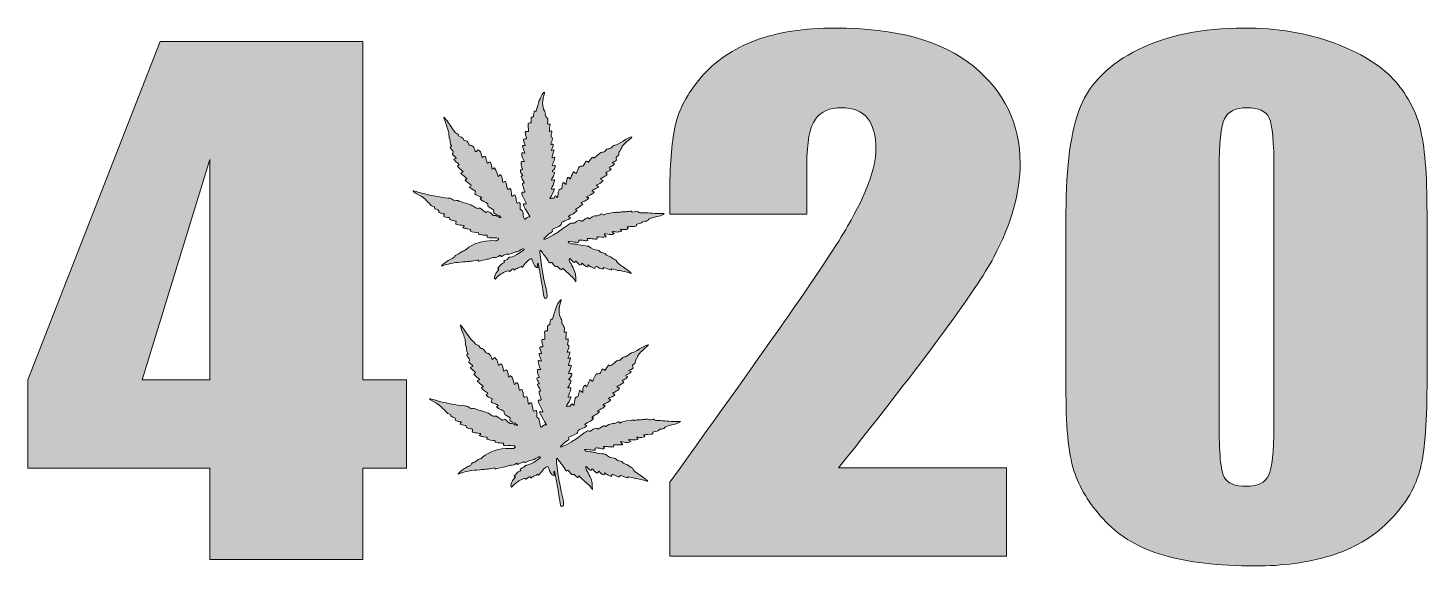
# Model space of a CAD drawing. Extents: x 530 to 1470, y -1180 to -819.
import ezdxf

# ---------------------------------------------------------------- set-up
doc = ezdxf.new("R2010")
doc.units = 0
doc.header["$MEASUREMENT"] = 0
doc.layers.add('katman 1', color=7, linetype='Continuous')

# ---------------------------------------------------------------- blocks, each defined once
blk = doc.blocks.new('block 2')
at = {"layer": 'katman 1', "true_color": 0x3fe900}
h = blk.add_hatch(color=80, dxfattribs=at)
h.dxf.hatch_style = 2
edge = h.paths.add_edge_path()
edge.add_spline(control_points=[(1187.32, -1114.44), (1187.32, -1114.44), (1187.32, -1173.73), (1187.32, -1173.73), (1187.32, -1173.73), (961.06, -1173.73), (961.06, -1173.73), (961.06, -1173.73), (961.13, -1124.11), (961.13, -1124.11), (1028.15, -1031.59), (1067.98, -974.34), (1080.62, -952.35), (1093.26, -930.37), (1099.58, -913.22), (1099.58, -900.9), (1099.58, -891.45), (1097.67, -884.4), (1093.85, -879.74), (1090.02, -875.09), (1084.2, -872.76), (1076.39, -872.76), (1068.57, -872.76), (1062.75, -875.34), (1058.93, -880.49), (1055.1, -885.65), (1053.2, -895.89), (1053.2, -911.21), (1053.2, -911.21), (1053.2, -944.3), (1053.2, -944.3), (1053.2, -944.3), (961.06, -944.3), (961.06, -944.3), (961.06, -944.3), (961.06, -931.62), (961.06, -931.62), (961.06, -912.15), (962.25, -896.78), (964.63, -885.54), (967, -874.3), (972.85, -863.23), (982.19, -852.35), (991.52, -841.47), (1003.65, -833.23), (1018.58, -827.64), (1033.51, -822.06), (1051.41, -819.27), (1072.28, -819.27), (1113.17, -819.27), (1144.1, -827.83), (1165.05, -844.94), (1186.01, -862.05), (1196.49, -883.71), (1196.49, -909.92), (1196.49, -929.83), (1190.59, -950.89), (1178.79, -973.08), (1167, -995.28), (1132.26, -1042.4), (1074.57, -1114.44), (1074.57, -1114.44), (1187.32, -1114.44), (1187.32, -1114.44)], knot_values=[0, 0, 0, 0, 1, 1, 1, 2, 2, 2, 3, 3, 3, 4, 4, 4, 5, 5, 5, 6, 6, 6, 7, 7, 7, 8, 8, 8, 9, 9, 9, 10, 10, 10, 11, 11, 11, 12, 12, 12, 13, 13, 13, 14, 14, 14, 15, 15, 15, 16, 16, 16, 17, 17, 17, 18, 18, 18, 19, 19, 19, 20, 20, 20, 21, 21, 21, 21], degree=3, periodic=1)
h = blk.add_hatch(color=80, dxfattribs=at)
h.dxf.hatch_style = 2
edge = h.paths.add_edge_path()
edge.add_spline(control_points=[(1469.83, -943.65), (1469.83, -943.65), (1469.83, -1059.66), (1469.83, -1059.66), (1469.83, -1086.01), (1468.13, -1105.2), (1464.74, -1117.23), (1461.34, -1129.26), (1454.3, -1140.51), (1443.61, -1150.96), (1432.93, -1161.42), (1420.03, -1168.94), (1404.93, -1173.52), (1389.83, -1178.1), (1372.94, -1180.39), (1354.28, -1180.39), (1329.68, -1180.39), (1309.23, -1177.99), (1292.94, -1173.2), (1276.66, -1168.4), (1263.68, -1160.92), (1254, -1150.75), (1244.33, -1140.58), (1237.46, -1129.87), (1233.39, -1118.63), (1229.32, -1107.39), (1227.28, -1089.52), (1227.28, -1065.03), (1227.28, -1065.03), (1227.28, -943.65), (1227.28, -943.65), (1227.28, -911.72), (1230.55, -887.8), (1237.08, -871.9), (1243.61, -856), (1256.59, -843.26), (1276.02, -833.66), (1295.45, -824.07), (1318.99, -819.27), (1346.65, -819.27), (1369.21, -819.27), (1389.4, -822.6), (1407.22, -829.26), (1425.04, -835.91), (1438.35, -844.04), (1447.18, -853.64), (1456, -863.23), (1461.98, -874.05), (1465.12, -886.08), (1468.26, -898.11), (1469.83, -917.3), (1469.83, -943.65)], knot_values=[0, 0, 0, 0, 1, 1, 1, 2, 2, 2, 3, 3, 3, 4, 4, 4, 5, 5, 5, 6, 6, 6, 7, 7, 7, 8, 8, 8, 9, 9, 9, 10, 10, 10, 11, 11, 11, 12, 12, 12, 13, 13, 13, 14, 14, 14, 15, 15, 15, 16, 16, 16, 17, 17, 17, 17], degree=3, periodic=1)
edge = h.paths.add_edge_path()
edge.add_spline(control_points=[(1367.01, -914.44), (1367.01, -895.96), (1365.95, -884.4), (1363.83, -879.74), (1361.7, -875.09), (1356.74, -872.76), (1348.94, -872.76), (1341.3, -872.76), (1336.25, -875.23), (1333.79, -880.17), (1331.33, -885.11), (1330.1, -896.53), (1330.1, -914.44), (1330.1, -914.44), (1330.1, -1084.15), (1330.1, -1084.15), (1330.1, -1104.34), (1331.25, -1116.52), (1333.54, -1120.67), (1335.83, -1124.83), (1340.79, -1126.9), (1348.43, -1126.9), (1356.06, -1126.9), (1361.07, -1124.47), (1363.44, -1119.6), (1365.82, -1114.73), (1367.01, -1103.77), (1367.01, -1086.73), (1367.01, -1086.73), (1367.01, -914.44), (1367.01, -914.44)], knot_values=[0, 0, 0, 0, 1, 1, 1, 2, 2, 2, 3, 3, 3, 4, 4, 4, 5, 5, 5, 6, 6, 6, 7, 7, 7, 8, 8, 8, 9, 9, 9, 10, 10, 10, 10], degree=3, periodic=1)
h = blk.add_hatch(color=80, dxfattribs=at)
h.dxf.hatch_style = 2
h.paths.add_polyline_path([(754.96, -828.25), (754.96, -1055.54), (784.23, -1055.54), (784.23, -1114.83), (754.96, -1114.83), (754.96, -1176.06), (652.14, -1176.06), (652.14, -1114.83), (529.98, -1114.83), (529.98, -1055.54), (618.8, -828.25)])
h.paths.add_polyline_path([(652.14, -1055.54), (652.14, -907.52), (606.71, -1055.54)])
at = {"layer": 'katman 1', "lineweight": 0}
for points in [[(754.96, -828.25), (754.96, -1055.54), (784.23, -1055.54), (784.23, -1114.83), (754.96, -1114.83), (754.96, -1176.06), (652.14, -1176.06), (652.14, -1114.83), (529.98, -1114.83), (529.98, -1055.54), (618.8, -828.25), (754.96, -828.25)], [(652.14, -1055.54), (652.14, -907.52), (606.71, -1055.54), (652.14, -1055.54)]]:
    blk.add_lwpolyline(points, dxfattribs=at)
for points, knots in [([(1187.32, -1114.44), (1187.32, -1114.44), (1187.32, -1173.73), (1187.32, -1173.73), (1187.32, -1173.73), (961.06, -1173.73), (961.06, -1173.73), (961.06, -1173.73), (961.13, -1124.11), (961.13, -1124.11), (1028.15, -1031.59), (1067.98, -974.34), (1080.62, -952.35), (1093.26, -930.37), (1099.58, -913.22), (1099.58, -900.9), (1099.58, -891.45), (1097.67, -884.4), (1093.85, -879.74), (1090.02, -875.09), (1084.2, -872.76), (1076.39, -872.76), (1068.57, -872.76), (1062.75, -875.34), (1058.93, -880.49), (1055.1, -885.65), (1053.2, -895.89), (1053.2, -911.21), (1053.2, -911.21), (1053.2, -944.3), (1053.2, -944.3), (1053.2, -944.3), (961.06, -944.3), (961.06, -944.3), (961.06, -944.3), (961.06, -931.62), (961.06, -931.62), (961.06, -912.15), (962.25, -896.78), (964.63, -885.54), (967, -874.3), (972.85, -863.23), (982.19, -852.35), (991.52, -841.47), (1003.65, -833.23), (1018.58, -827.64), (1033.51, -822.06), (1051.41, -819.27), (1072.28, -819.27), (1113.17, -819.27), (1144.1, -827.83), (1165.05, -844.94), (1186.01, -862.05), (1196.49, -883.71), (1196.49, -909.92), (1196.49, -929.83), (1190.59, -950.89), (1178.79, -973.08), (1167, -995.28), (1132.26, -1042.4), (1074.57, -1114.44), (1074.57, -1114.44), (1187.32, -1114.44), (1187.32, -1114.44)], [0, 0, 0, 0, 1, 1, 1, 2, 2, 2, 3, 3, 3, 4, 4, 4, 5, 5, 5, 6, 6, 6, 7, 7, 7, 8, 8, 8, 9, 9, 9, 10, 10, 10, 11, 11, 11, 12, 12, 12, 13, 13, 13, 14, 14, 14, 15, 15, 15, 16, 16, 16, 17, 17, 17, 18, 18, 18, 19, 19, 19, 20, 20, 20, 21, 21, 21, 21]), ([(1469.83, -943.65), (1469.83, -943.65), (1469.83, -1059.66), (1469.83, -1059.66), (1469.83, -1086.01), (1468.13, -1105.2), (1464.74, -1117.23), (1461.34, -1129.26), (1454.3, -1140.51), (1443.61, -1150.96), (1432.93, -1161.42), (1420.03, -1168.94), (1404.93, -1173.52), (1389.83, -1178.1), (1372.94, -1180.39), (1354.28, -1180.39), (1329.68, -1180.39), (1309.23, -1177.99), (1292.94, -1173.2), (1276.66, -1168.4), (1263.68, -1160.92), (1254, -1150.75), (1244.33, -1140.58), (1237.46, -1129.87), (1233.39, -1118.63), (1229.32, -1107.39), (1227.28, -1089.52), (1227.28, -1065.03), (1227.28, -1065.03), (1227.28, -943.65), (1227.28, -943.65), (1227.28, -911.72), (1230.55, -887.8), (1237.08, -871.9), (1243.61, -856), (1256.59, -843.26), (1276.02, -833.66), (1295.45, -824.07), (1318.99, -819.27), (1346.65, -819.27), (1369.21, -819.27), (1389.4, -822.6), (1407.22, -829.26), (1425.04, -835.91), (1438.35, -844.04), (1447.18, -853.64), (1456, -863.23), (1461.98, -874.05), (1465.12, -886.08), (1468.26, -898.11), (1469.83, -917.3), (1469.83, -943.65)], [0, 0, 0, 0, 1, 1, 1, 2, 2, 2, 3, 3, 3, 4, 4, 4, 5, 5, 5, 6, 6, 6, 7, 7, 7, 8, 8, 8, 9, 9, 9, 10, 10, 10, 11, 11, 11, 12, 12, 12, 13, 13, 13, 14, 14, 14, 15, 15, 15, 16, 16, 16, 17, 17, 17, 17]), ([(1367.01, -914.44), (1367.01, -895.96), (1365.95, -884.4), (1363.83, -879.74), (1361.7, -875.09), (1356.74, -872.76), (1348.94, -872.76), (1341.3, -872.76), (1336.25, -875.23), (1333.79, -880.17), (1331.33, -885.11), (1330.1, -896.53), (1330.1, -914.44), (1330.1, -914.44), (1330.1, -1084.15), (1330.1, -1084.15), (1330.1, -1104.34), (1331.25, -1116.52), (1333.54, -1120.67), (1335.83, -1124.83), (1340.79, -1126.9), (1348.43, -1126.9), (1356.06, -1126.9), (1361.07, -1124.47), (1363.44, -1119.6), (1365.82, -1114.73), (1367.01, -1103.77), (1367.01, -1086.73), (1367.01, -1086.73), (1367.01, -914.44), (1367.01, -914.44)], [0, 0, 0, 0, 1, 1, 1, 2, 2, 2, 3, 3, 3, 4, 4, 4, 5, 5, 5, 6, 6, 6, 7, 7, 7, 8, 8, 8, 9, 9, 9, 10, 10, 10, 10])]:
    blk.add_open_spline(points, degree=3, knots=knots, dxfattribs=at)
blk = doc.blocks.new('block 3')
at = {"layer": 'katman 1', "true_color": 0x3fe900}
h = blk.add_hatch(color=80, dxfattribs=at)
h.dxf.hatch_style = 2
edge = h.paths.add_edge_path()
edge.add_spline(control_points=[(875.87, -863.2), (874.43, -865.06), (873.51, -867.34), (871.89, -873.24), (871.37, -875.16), (871.34, -875.22), (870.7, -875.18), (870.07, -875.12), (870.05, -875.18), (869.73, -876.75), (869.55, -877.64), (869.45, -878.52), (869.48, -878.68), (869.5, -878.86), (869.28, -879.01), (868.91, -879.07), (868.01, -879.15), (867.91, -879.39), (867.91, -881.27), (867.91, -881.27), (867.91, -882.96), (867.91, -882.96), (867.91, -882.96), (867.19, -882.96), (867.19, -882.96), (865.99, -882.96), (865.82, -883.34), (866.04, -885.56), (866.39, -889.03), (866.44, -888.76), (865.25, -888.7), (864.25, -888.64), (864.2, -888.66), (864.05, -889.31), (863.98, -889.72), (864.1, -890.64), (864.43, -891.59), (865.1, -893.77), (865.1, -893.75), (863.93, -893.75), (862.56, -893.75), (862.46, -894.08), (863.28, -896.07), (864.08, -898.09), (864.1, -898.27), (863.38, -898.13), (863.06, -898.07), (862.66, -898.11), (862.46, -898.21), (862.16, -898.37), (862.19, -898.66), (862.66, -900.11), (862.96, -901.04), (863.38, -902.06), (863.58, -902.39), (864.03, -903.14), (863.68, -903.55), (862.93, -903.16), (862.66, -903.04), (862.26, -902.92), (862.04, -902.92), (861.27, -902.92), (861.86, -906.05), (863.06, -908.29), (863.06, -908.29), (863.46, -909.09), (863.46, -909.09), (863.46, -909.09), (862.76, -908.96), (862.76, -908.96), (862.36, -908.9), (861.86, -908.82), (861.67, -908.78), (861.39, -908.74), (861.29, -909.02), (861.24, -910.08), (861.17, -911.33), (861.47, -912.41), (862.29, -913.95), (862.44, -914.22), (862.31, -914.3), (861.64, -914.36), (860.92, -914.42), (860.82, -914.5), (860.75, -915.05), (860.7, -915.46), (860.97, -916.13), (861.54, -917.03), (862.04, -917.78), (862.44, -918.43), (862.44, -918.49), (862.44, -918.56), (862.14, -918.6), (861.79, -918.6), (861.19, -918.6), (861.14, -918.66), (861.29, -919.25), (861.37, -919.61), (861.89, -920.63), (862.44, -921.51), (863.48, -923.16), (863.51, -923.48), (862.64, -923.48), (862.16, -923.48), (862.14, -923.57), (862.26, -924.46), (862.34, -924.99), (862.74, -926.27), (863.13, -927.29), (863.76, -928.84), (863.81, -929.21), (863.53, -929.41), (863.36, -929.53), (863.08, -929.57), (862.93, -929.49), (862.46, -929.25), (861.69, -929.61), (861.69, -930.08), (861.69, -930.75), (862.49, -932.65), (863.81, -935.07), (865.05, -937.37), (865.02, -937.8), (863.68, -937.33), (863.26, -937.19), (862.86, -937.13), (862.79, -937.19), (862.41, -937.5), (863.43, -939.74), (865.22, -942.61), (866.29, -944.34), (867.16, -945.82), (867.16, -945.93), (867.16, -946.01), (866.82, -946.09), (866.42, -946.09), (865.65, -946.09), (864.85, -946.58), (864.28, -947.43), (864.05, -947.76), (863.93, -947.78), (863.61, -947.56), (863.13, -947.23), (862.79, -945.97), (862.54, -943.75), (862.36, -942.26), (862.29, -942.08), (861.52, -941.49), (861.52, -941.49), (860.7, -940.86), (860.7, -940.86), (860.7, -940.86), (860.7, -938.82), (860.7, -938.82), (860.7, -937.23), (860.62, -936.72), (860.32, -936.52), (860, -936.31), (859.85, -936.31), (859.5, -936.6), (858.63, -937.23), (858.28, -937.01), (858.11, -935.74), (857.96, -934.75), (857.78, -933.77), (857.31, -931.67), (857.16, -931.06), (856.39, -931.1), (855.87, -931.75), (855.15, -932.65), (854.85, -932.24), (854.7, -930.08), (854.63, -928.98), (854.43, -927.8), (854.25, -927.48), (853.98, -926.93), (853.93, -926.91), (853.51, -927.23), (852.44, -928.03), (851.86, -927.54), (851.66, -925.62), (851.52, -924.28), (850.87, -922.26), (850.55, -922.26), (850.47, -922.26), (850.22, -922.4), (849.97, -922.59), (849.18, -923.16), (848.75, -922.81), (848.75, -921.59), (848.75, -921), (848.58, -920), (848.36, -919.39), (847.71, -917.62), (847.19, -917.35), (846.47, -918.39), (846.24, -918.74), (845.94, -919), (845.84, -919), (845.72, -919), (845.5, -918.35), (845.35, -917.58), (845.05, -916.03), (843.58, -913.1), (843.11, -913.1), (842.96, -913.1), (842.73, -913.28), (842.66, -913.51), (842.58, -913.73), (842.29, -913.91), (842.01, -913.91), (841.59, -913.91), (841.54, -913.77), (841.54, -912.75), (841.54, -911.29), (840.87, -909.23), (840.37, -909.23), (840.17, -909.23), (839.72, -909.41), (839.38, -909.64), (838.48, -910.21), (838.31, -910.15), (838.31, -909.35), (838.31, -908.96), (838.08, -908.07), (837.81, -907.36), (837.53, -906.66), (837.31, -905.91), (837.31, -905.71), (837.31, -905.22), (836.17, -905.26), (835.77, -905.77), (835.2, -906.5), (834.92, -906.19), (834.62, -904.63), (834.3, -902.94), (833.58, -901.67), (832.66, -901.18), (832.11, -900.88), (832.06, -900.9), (831.86, -901.35), (831.59, -901.92), (830.94, -902.39), (830.64, -902.22), (830.52, -902.16), (830.34, -901.69), (830.27, -901.18), (830.1, -900.27), (829.15, -898.76), (828.4, -898.27), (828.18, -898.15), (827.71, -898.03), (827.31, -898.03), (826.74, -898.03), (826.54, -897.86), (825.99, -896.93), (825.15, -895.44), (824.32, -894.77), (823.4, -894.77), (822.81, -894.77), (822.66, -894.67), (822.51, -894.16), (822.26, -893.26), (821.46, -892.57), (820.39, -892.33), (819.55, -892.14), (819.37, -892), (819.15, -891.31), (818.98, -890.74), (818.65, -890.39), (818.01, -890.07), (816.94, -889.54), (816.09, -888.48), (813.58, -884.59), (811.89, -881.96), (809.52, -878.97), (809.27, -879.15), (809.22, -879.19), (809.77, -880.78), (810.44, -882.67), (812.41, -888.03), (812.73, -889.23), (812.78, -891.1), (812.81, -892.06), (812.95, -893.04), (813.13, -893.3), (813.3, -893.55), (813.5, -894.55), (813.55, -895.52), (813.63, -896.79), (813.8, -897.46), (814.17, -897.97), (814.17, -897.97), (814.67, -898.66), (814.67, -898.66), (814.67, -898.66), (814.05, -898.84), (814.05, -898.84), (813.5, -899.01), (813.45, -899.09), (813.7, -899.58), (813.83, -899.88), (814.32, -900.57), (814.8, -901.1), (815.74, -902.12), (815.84, -902.61), (815.29, -903.18), (814.85, -903.69), (815.02, -904.06), (816.46, -905.3), (817.11, -905.87), (817.66, -906.46), (817.66, -906.58), (817.66, -906.7), (817.26, -906.95), (816.79, -907.11), (815.99, -907.38), (815.94, -907.46), (816.19, -907.82), (816.34, -908.07), (817.18, -908.82), (818.05, -909.53), (818.93, -910.23), (819.65, -910.88), (819.65, -910.96), (819.65, -911.04), (819.37, -911.29), (819.03, -911.51), (818.45, -911.88), (818.43, -911.94), (818.75, -912.47), (818.95, -912.77), (819.85, -913.59), (820.74, -914.28), (822.43, -915.58), (822.71, -915.95), (821.94, -915.95), (821.66, -915.95), (821.26, -916.13), (821.02, -916.36), (820.54, -916.78), (820.57, -916.8), (822.76, -918.6), (823.98, -919.59), (824.92, -920.45), (824.85, -920.49), (824.8, -920.55), (824.5, -920.69), (824.2, -920.82), (823.88, -920.94), (823.63, -921.18), (823.63, -921.35), (823.63, -921.65), (825.07, -922.87), (826.84, -924.07), (828.01, -924.87), (828.11, -925.15), (827.23, -925.48), (826.89, -925.6), (826.61, -925.85), (826.61, -926.01), (826.61, -926.36), (827.83, -927.23), (829.4, -928.05), (830.79, -928.76), (830.99, -929.08), (830.47, -929.72), (830.27, -929.98), (830.1, -930.33), (830.1, -930.51), (830.1, -930.84), (831.74, -931.75), (832.93, -932.08), (833.35, -932.2), (833.95, -932.49), (834.28, -932.71), (834.28, -932.71), (834.82, -933.14), (834.82, -933.14), (834.82, -933.14), (834.28, -933.61), (834.28, -933.61), (834.28, -933.61), (833.73, -934.07), (833.73, -934.07), (833.73, -934.07), (834.47, -934.71), (834.47, -934.71), (834.87, -935.05), (836.02, -935.68), (837.01, -936.13), (837.98, -936.58), (838.83, -937.07), (838.83, -937.19), (838.85, -937.33), (838.88, -937.8), (838.9, -938.23), (838.93, -939), (839.03, -939.08), (840.99, -940.24), (842.76, -941.26), (843.06, -941.51), (842.91, -941.89), (842.36, -943.32), (842.31, -943.28), (846.02, -945.05), (847.09, -945.58), (847.66, -945.99), (847.71, -946.27), (847.78, -946.72), (847.78, -946.72), (846.84, -946.39), (846.32, -946.21), (845.59, -945.82), (845.22, -945.54), (844.67, -945.11), (844.43, -945.05), (843.58, -945.17), (842.61, -945.3), (842.58, -945.3), (841.32, -943.97), (839.92, -942.53), (839.08, -942.16), (838.33, -942.71), (838.08, -942.89), (837.78, -943.03), (837.63, -943.03), (837.51, -943.03), (836.56, -942.38), (835.54, -941.59), (835.54, -941.59), (833.73, -940.16), (833.73, -940.16), (833.73, -940.16), (832.51, -940.29), (832.51, -940.29), (831.34, -940.43), (831.29, -940.41), (830.12, -939.51), (828.63, -938.35), (826.86, -937.64), (822.88, -936.52), (821.16, -936.05), (819.6, -935.54), (819.4, -935.4), (818.78, -934.99), (818.18, -934.89), (817.56, -935.11), (817.08, -935.3), (816.81, -935.23), (815.94, -934.81), (815.37, -934.5), (814.7, -934.09), (814.45, -933.89), (814.15, -933.65), (813.43, -933.48), (812.28, -933.38), (806.54, -932.91), (798.85, -931.39), (791.96, -929.37), (790.47, -928.92), (789.07, -928.58), (788.85, -928.58), (788.15, -928.58), (789.72, -929.72), (792.8, -931.43), (794.79, -932.55), (795.94, -933.36), (796.51, -934.01), (796.96, -934.56), (797.93, -935.5), (798.63, -936.11), (799.35, -936.72), (800.09, -937.5), (800.27, -937.84), (800.54, -938.31), (800.91, -938.53), (801.78, -938.76), (802.88, -939.04), (802.98, -939.12), (802.98, -939.72), (802.98, -940.31), (803.13, -940.43), (804.3, -940.9), (805.89, -941.55), (806.26, -941.89), (805.96, -942.53), (805.77, -942.95), (805.86, -943.06), (806.86, -943.44), (807.46, -943.69), (808.4, -943.93), (808.95, -943.99), (810.02, -944.11), (810.14, -944.32), (809.57, -944.95), (809.37, -945.17), (809.2, -945.46), (809.2, -945.6), (809.2, -945.85), (811.69, -946.5), (812.63, -946.5), (813.03, -946.5), (813.15, -946.64), (813.23, -947.15), (813.3, -947.92), (814.27, -948.41), (816.26, -948.72), (816.91, -948.82), (817.48, -948.94), (817.56, -949), (817.63, -949.06), (817.58, -949.43), (817.46, -949.82), (817.28, -950.33), (817.28, -950.63), (817.48, -950.83), (817.66, -951), (818.95, -951.32), (820.34, -951.55), (821.76, -951.77), (823.01, -952.02), (823.08, -952.08), (823.15, -952.16), (822.96, -952.42), (822.66, -952.69), (822.66, -952.69), (822.09, -953.18), (822.09, -953.18), (822.09, -953.18), (822.73, -953.52), (822.73, -953.52), (823.08, -953.71), (824.13, -953.95), (825.05, -954.07), (827.48, -954.38), (827.43, -954.36), (827.28, -955.03), (827.19, -955.4), (827.26, -955.7), (827.43, -955.82), (827.73, -956.03), (831.49, -956.68), (832.31, -956.68), (832.66, -956.68), (832.73, -956.8), (832.66, -957.19), (832.56, -957.6), (832.66, -957.7), (833.23, -957.82), (833.63, -957.88), (834.35, -958.02), (834.82, -958.13), (835.3, -958.23), (836.32, -958.31), (837.06, -958.31), (837.06, -958.31), (838.45, -958.31), (838.45, -958.31), (838.45, -958.31), (838.36, -959), (838.36, -959), (838.21, -960), (838.83, -960.2), (841.37, -960.06), (844.13, -959.9), (846.12, -960.12), (846.22, -960.61), (846.27, -960.83), (846.02, -961.24), (845.67, -961.55), (845.02, -962.1), (845, -962.1), (842.31, -962.01), (835.54, -961.79), (828.78, -963.97), (824.32, -967.84), (823.63, -968.45), (822.83, -968.92), (822.38, -969), (821.96, -969.08), (820.99, -969.63), (820.22, -970.22), (819.45, -970.83), (818.5, -971.38), (818.1, -971.44), (817.36, -971.59), (816.66, -972.24), (816.66, -972.81), (816.66, -973.03), (816.24, -973.34), (815.62, -973.6), (813.65, -974.42), (810.74, -976.23), (809.22, -977.59), (807.56, -979.08), (807.33, -979.45), (808.43, -979), (811.56, -977.66), (815.84, -976.76), (820.52, -976.43), (825.79, -976.07), (828.11, -975.82), (829.97, -975.42), (832.31, -974.91), (832.58, -974.91), (832.58, -975.44), (832.58, -975.76), (832.68, -975.82), (833.03, -975.72), (833.68, -975.48), (836.49, -974.87), (838.43, -974.5), (839.4, -974.34), (840.79, -973.95), (841.54, -973.62), (842.63, -973.18), (843.03, -973.09), (843.55, -973.26), (844.13, -973.42), (844.48, -973.32), (845.87, -972.6), (847.73, -971.63), (847.86, -971.61), (847.63, -972.14), (847.39, -972.77), (847.93, -972.83), (848.88, -972.26), (849.85, -971.63), (851.47, -970.93), (851.89, -970.93), (852.06, -970.93), (852.26, -971.08), (852.34, -971.26), (852.46, -971.53), (852.81, -971.44), (854.55, -970.67), (855.69, -970.16), (857.14, -969.69), (857.78, -969.61), (858.61, -969.51), (859.35, -969.2), (860.32, -968.57), (862.01, -967.51), (862.61, -967.33), (863.11, -967.74), (863.43, -967.98), (863.11, -968.27), (860.55, -970), (857.34, -972.18), (855.92, -972.87), (854.15, -973.07), (853.11, -973.22), (852.91, -973.32), (852.54, -973.95), (852.21, -974.52), (851.84, -974.76), (850.99, -975.03), (849.6, -975.46), (849.25, -975.86), (849.82, -976.39), (850.25, -976.78), (850.25, -976.8), (849.28, -977.13), (848.53, -977.37), (847.91, -977.84), (846.89, -978.96), (846.14, -979.79), (845.52, -980.57), (845.52, -980.67), (845.52, -980.77), (845.74, -980.91), (846.02, -980.97), (846.52, -981.08), (846.47, -981.16), (845.52, -982.18), (843.95, -983.87), (842.96, -986.49), (843.48, -987.61), (843.7, -988.1), (843.7, -988.1), (844.48, -987.19), (845.84, -985.56), (848.18, -983.85), (850.25, -982.97), (852.44, -982.03), (852.68, -981.99), (853.13, -982.48), (853.41, -982.81), (853.53, -982.77), (854.48, -981.87), (855.65, -980.79), (855.94, -980.71), (856.44, -981.36), (856.44, -981.36), (856.79, -981.81), (856.79, -981.81), (856.79, -981.81), (857.21, -981.38), (857.21, -981.38), (857.44, -981.14), (858.36, -980.67), (859.25, -980.34), (860.15, -980.02), (860.94, -979.63), (861.04, -979.51), (861.29, -979.18), (861.69, -979.22), (861.69, -979.59), (861.69, -980.24), (862.19, -979.83), (863.31, -978.23), (865.1, -975.7), (867.74, -973.6), (868.33, -974.25), (868.46, -974.38), (868.76, -975.21), (869.03, -976.07), (869.6, -978.06), (870.55, -979.47), (871.62, -979.98), (871.62, -979.98), (872.46, -980.36), (872.46, -980.36), (872.46, -980.36), (872.29, -979.02), (872.29, -979.02), (872.16, -978.1), (872.19, -977.53), (872.41, -977.21), (872.69, -976.8), (872.91, -977.9), (874.15, -984.99), (874.95, -989.53), (875.85, -994.84), (876.12, -996.8), (876.72, -1000.79), (876.92, -1001.18), (878.06, -1000.65), (878.71, -1000.34), (878.73, -1000.3), (878.68, -998.51), (878.66, -997.49), (878.36, -995.68), (878.01, -994.35), (875.87, -986.25), (873.26, -969.12), (874.08, -968.45), (874.25, -968.31), (874.53, -968.53), (875, -969.29), (875.35, -969.86), (876.22, -971.04), (876.92, -971.89), (878.28, -973.56), (879.68, -975.64), (879.9, -976.37), (880.1, -976.98), (880.77, -977.17), (881.32, -976.76), (881.74, -976.45), (881.82, -976.51), (882.89, -977.9), (883.96, -979.35), (884.03, -979.39), (884.88, -979.33), (885.67, -979.26), (885.85, -979.35), (886.47, -980.04), (887.24, -980.85), (888.06, -981.5), (888.38, -981.52), (888.48, -981.52), (888.68, -981.28), (888.83, -980.95), (888.83, -980.95), (889.11, -980.4), (889.11, -980.4), (889.11, -980.4), (889.88, -981.22), (889.88, -981.22), (890.3, -981.67), (891.62, -982.85), (892.79, -983.87), (895.5, -986.21), (896.57, -987.29), (897.39, -988.55), (897.39, -988.55), (898.04, -989.57), (898.04, -989.57), (898.04, -989.57), (897.94, -986.82), (897.94, -986.82), (897.84, -984.34), (897.76, -983.87), (896.97, -981.93), (896.47, -980.75), (895.5, -978.82), (894.78, -977.61), (893.88, -976.07), (893.53, -975.23), (893.58, -974.76), (893.68, -973.83), (894.13, -973.85), (894.85, -974.84), (896.02, -976.45), (897.24, -977.11), (897.49, -976.25), (897.74, -975.48), (898.11, -975.54), (898.71, -976.41), (899.26, -977.21), (900.82, -978.47), (901.25, -978.47), (901.37, -978.47), (901.67, -978.18), (901.89, -977.82), (901.89, -977.82), (902.29, -977.17), (902.29, -977.17), (902.29, -977.17), (903.44, -978.25), (903.44, -978.25), (904.65, -979.43), (905.38, -979.75), (906.02, -979.47), (906.37, -979.33), (906.4, -979.16), (906.22, -978.78), (905.9, -978.06), (906.32, -978.12), (907.14, -978.9), (907.54, -979.24), (908.49, -979.79), (909.26, -980.12), (909.26, -980.12), (910.7, -980.71), (910.7, -980.71), (910.7, -980.71), (911.05, -980), (911.05, -980), (911.47, -979.18), (911.65, -979.14), (912.49, -979.67), (912.81, -979.9), (913.76, -980.3), (914.58, -980.61), (915.95, -981.1), (916.05, -981.12), (916.35, -980.79), (916.52, -980.59), (916.67, -980.36), (916.67, -980.26), (916.67, -979.94), (917.39, -980.12), (919.36, -980.91), (921.62, -981.85), (921.89, -981.89), (921.89, -981.32), (921.89, -980.79), (921.94, -980.79), (924.58, -981.52), (925.83, -981.85), (927.04, -982.14), (927.29, -982.14), (928.14, -982.14), (932.92, -983.17), (933.94, -983.58), (934.48, -983.79), (935.08, -983.97), (935.25, -983.97), (935.65, -983.97), (932.42, -981.4), (930.1, -979.9), (927.07, -977.9), (925.38, -976.45), (925.38, -975.82), (925.38, -975.44), (925.23, -975.19), (924.93, -975.11), (924.66, -975.05), (923.79, -974.52), (922.94, -973.93), (921.42, -972.85), (920.97, -972.63), (919.43, -972.14), (918.88, -971.97), (918.49, -971.67), (918.26, -971.22), (917.99, -970.67), (917.76, -970.55), (916.87, -970.43), (915.43, -970.22), (914.58, -969.84), (913.93, -969.1), (913.56, -968.69), (913.19, -968.49), (912.74, -968.49), (911, -968.49), (908.04, -967.23), (907.04, -966.05), (906.79, -965.76), (906.4, -965.64), (905.72, -965.64), (904.53, -965.64), (901.4, -965.15), (899.88, -964.74), (899.26, -964.56), (897.66, -964.32), (896.35, -964.19), (894.26, -963.99), (893.88, -963.89), (893.38, -963.42), (892.29, -962.4), (892.71, -962.32), (896.05, -962.81), (897.46, -963.01), (898.93, -963.2), (899.31, -963.2), (899.93, -963.2), (899.98, -963.14), (899.93, -962.42), (899.88, -961.69), (899.9, -961.67), (900.77, -961.61), (901.27, -961.57), (902.42, -961.69), (903.34, -961.85), (904.26, -962.04), (905.23, -962.18), (905.5, -962.18), (906.2, -962.18), (906.37, -961.63), (905.85, -961.16), (905.6, -960.94), (905.48, -960.69), (905.55, -960.63), (905.77, -960.43), (907.96, -960.51), (908.96, -960.75), (910, -961), (911.69, -961.02), (912.14, -960.77), (912.32, -960.69), (912.44, -960.35), (912.39, -960.02), (912.39, -960.02), (912.32, -959.43), (912.32, -959.43), (912.32, -959.43), (913.69, -959.53), (913.69, -959.53), (916.22, -959.69), (918.24, -959.63), (918.34, -959.41), (918.39, -959.29), (918.14, -958.9), (917.79, -958.55), (917.44, -958.23), (917.17, -957.8), (917.17, -957.62), (917.17, -957.27), (917.32, -957.27), (919.41, -957.72), (920.87, -958.02), (922.77, -957.94), (923.39, -957.53), (923.39, -957.53), (923.93, -957.17), (923.93, -957.17), (923.93, -957.17), (923.29, -956.9), (923.29, -956.9), (922.69, -956.64), (922.27, -956.11), (922.49, -955.91), (922.57, -955.86), (923.31, -955.93), (924.18, -956.07), (925.4, -956.27), (926.05, -956.27), (927.17, -956.09), (927.96, -955.95), (928.66, -955.74), (928.76, -955.64), (928.84, -955.52), (928.66, -955.21), (928.34, -954.93), (927.64, -954.32), (927.84, -954.11), (928.89, -954.42), (929.91, -954.7), (931.05, -954.7), (932.12, -954.42), (933.31, -954.07), (933.49, -953.89), (933.02, -953.46), (932.79, -953.26), (932.59, -952.99), (932.59, -952.87), (932.59, -952.75), (933.71, -952.63), (935.28, -952.55), (938.61, -952.4), (938.91, -952.32), (938.71, -951.57), (938.59, -951.06), (938.66, -950.96), (939.26, -950.85), (941.47, -950.45), (941.92, -950.28), (942.62, -949.63), (943.26, -949.06), (943.54, -948.94), (944.41, -948.94), (945.53, -948.94), (946.77, -948.33), (946.77, -947.82), (946.77, -947.31), (949.24, -946.48), (952.49, -945.89), (954.16, -945.58), (955.6, -945.03), (956.6, -944.36), (956.6, -944.36), (957.35, -943.87), (957.35, -943.87), (957.35, -943.87), (954.24, -943.85), (954.24, -943.85), (952.52, -943.85), (949.73, -943.71), (948.02, -943.54), (946.3, -943.38), (943.91, -943.24), (942.69, -943.24), (940.63, -943.24), (940.45, -943.2), (939.88, -942.71), (939.48, -942.36), (939.16, -942.22), (938.86, -942.32), (938.64, -942.38), (937.92, -942.55), (937.27, -942.67), (936.27, -942.87), (936, -942.85), (935.65, -942.59), (934.96, -942.1), (934.53, -942.06), (933.61, -942.34), (933.11, -942.51), (931.87, -942.63), (930.55, -942.63), (929.16, -942.63), (928.01, -942.73), (927.44, -942.93), (926.82, -943.14), (926.45, -943.18), (926.25, -943.03), (926.05, -942.89), (925.18, -942.93), (923.49, -943.14), (919.38, -943.67), (918.54, -943.85), (917.57, -944.38), (917.57, -944.38), (916.62, -944.91), (916.62, -944.91), (916.62, -944.91), (916.27, -944.48), (916.27, -944.48), (915.77, -943.91), (915.23, -943.95), (914.08, -944.66), (913.31, -945.15), (912.84, -945.27), (911.89, -945.27), (910.43, -945.27), (909.41, -945.62), (908.09, -946.58), (906.97, -947.39), (906.84, -947.43), (906.62, -947.01), (906.32, -946.37), (905.25, -946.68), (903.73, -947.82), (902.91, -948.43), (902.14, -948.94), (902.02, -948.94), (901.89, -948.94), (901.67, -948.8), (901.49, -948.64), (900.8, -947.96), (898.88, -948.57), (897.41, -949.94), (897.02, -950.31), (896.74, -950.35), (895.8, -950.26), (894.5, -950.12), (894.88, -949.92), (889.55, -953.73), (885.45, -956.66), (885.3, -956.74), (882.96, -958.15), (880.32, -959.69), (876.97, -961.24), (876.62, -961.06), (876.07, -960.77), (879.1, -957.98), (881.77, -956.33), (882.41, -955.95), (882.44, -955.86), (882.16, -955.27), (881.79, -954.46), (881.89, -954.38), (885, -953.14), (887.66, -952.08), (888.09, -951.73), (888.28, -950.47), (888.43, -949.67), (888.48, -949.63), (890.7, -948.74), (894.23, -947.29), (895.18, -946.54), (893.66, -946.29), (892.49, -946.13), (892.76, -945.66), (894.63, -944.75), (897.94, -943.12), (899.78, -941.41), (898.24, -941.41), (897.27, -941.41), (897.86, -940.71), (899.75, -939.67), (900.77, -939.12), (901.87, -938.33), (902.19, -937.94), (902.19, -937.94), (902.79, -937.23), (902.79, -937.23), (902.79, -937.23), (902.14, -937.05), (902.14, -937.05), (901.79, -936.93), (901.49, -936.78), (901.49, -936.68), (901.49, -936.6), (902.09, -936.27), (902.81, -935.99), (904.51, -935.3), (905.75, -934.46), (906.3, -933.71), (906.3, -933.71), (906.72, -933.08), (906.72, -933.08), (906.72, -933.08), (905.92, -933.02), (905.92, -933.02), (904.68, -932.91), (904.85, -932.61), (906.59, -931.83), (908.44, -931.06), (909.83, -930.16), (910.23, -929.57), (910.45, -929.23), (910.38, -929.15), (909.73, -928.96), (908.88, -928.72), (908.71, -928.23), (909.41, -928.03), (910.1, -927.8), (913.19, -926.15), (913.19, -925.99), (913.19, -925.89), (912.84, -925.58), (912.39, -925.28), (912.39, -925.28), (911.57, -924.75), (911.57, -924.75), (911.57, -924.75), (912.32, -924.48), (912.32, -924.48), (913.41, -924.1), (914.8, -923.18), (915.68, -922.26), (916.4, -921.53), (916.42, -921.43), (916, -921.33), (915.75, -921.26), (915.28, -921.12), (914.95, -921.02), (914.38, -920.82), (914.38, -920.82), (914.83, -920.41), (915.08, -920.19), (916, -919.61), (916.84, -919.17), (917.69, -918.72), (918.59, -918.11), (918.81, -917.82), (919.21, -917.31), (919.21, -917.29), (918.71, -917.01), (917.91, -916.58), (918.04, -916.25), (919.16, -915.85), (920.15, -915.48), (921.65, -914.3), (921.65, -913.89), (921.65, -913.79), (921.37, -913.61), (921.02, -913.51), (920.1, -913.22), (920.28, -912.71), (921.47, -912.26), (922.72, -911.79), (923.14, -911.53), (923.71, -910.86), (924.26, -910.21), (924.23, -910.04), (923.59, -910.04), (922.99, -910.04), (922.19, -909.72), (922.39, -909.57), (922.47, -909.53), (922.96, -909.37), (923.49, -909.21), (924.01, -909.05), (924.68, -908.68), (924.95, -908.35), (925.43, -907.86), (925.45, -907.7), (925.2, -906.93), (924.9, -906.07), (924.9, -906.07), (925.92, -905.34), (926.85, -904.69), (926.94, -904.52), (926.92, -903.75), (926.87, -903), (927.39, -901.77), (927.87, -901.49), (927.94, -901.43), (928.21, -900.88), (928.46, -900.27), (929.16, -898.46), (930, -897.5), (933.16, -894.83), (935.35, -893), (936, -892.33), (935.65, -892.33), (934.68, -892.33), (931.7, -893.77), (929.76, -895.18), (927.84, -896.58), (925.28, -897.82), (924.33, -897.82), (924.06, -897.82), (923.14, -898.41), (922.29, -899.15), (920.95, -900.31), (920.63, -900.47), (919.83, -900.47), (919.03, -900.47), (918.81, -900.59), (917.89, -901.59), (917.14, -902.41), (916.72, -902.69), (916.42, -902.61), (915.55, -902.39), (914.51, -902.96), (912.39, -904.81), (910.33, -906.6), (910.23, -906.66), (909.85, -906.28), (909.33, -905.69), (908.73, -906.03), (907.84, -907.5), (906.47, -909.72), (906.62, -909.62), (905.77, -908.96), (904.93, -908.29), (904.78, -908.37), (903.98, -910.04), (903.11, -911.88), (902.89, -912.08), (901.87, -911.94), (900.6, -911.77), (900.23, -912.16), (899.26, -914.58), (898.78, -915.73), (898.34, -916.74), (898.24, -916.85), (898.14, -916.95), (897.74, -916.74), (897.39, -916.38), (897.02, -916.03), (896.64, -915.75), (896.54, -915.75), (896.35, -915.75), (895.97, -916.52), (895.15, -918.6), (894.33, -920.63), (894.13, -920.88), (893.81, -920.19), (893.48, -919.49), (893.06, -919.29), (892.66, -919.64), (892.14, -920.08), (891.54, -922.02), (891.54, -923.26), (891.54, -923.26), (891.54, -924.38), (891.54, -924.38), (891.54, -924.38), (890.72, -923.73), (890.72, -923.73), (890.28, -923.36), (889.78, -923.08), (889.63, -923.08), (889.3, -923.08), (888.81, -924.79), (888.81, -925.91), (888.81, -926.7), (888.53, -927.03), (887.46, -927.46), (886.59, -927.82), (886.22, -928.74), (886.07, -930.92), (885.95, -933.04), (885.62, -933.48), (885, -932.47), (884.63, -931.83), (884.13, -931.69), (883.93, -932.18), (883.41, -933.5), (883.31, -933.61), (882.71, -933.5), (882.39, -933.46), (881.77, -933.52), (881.34, -933.63), (880.35, -933.91), (880.37, -933.73), (881.57, -931.83), (882.76, -929.92), (883.88, -927.41), (883.58, -927.25), (883.48, -927.19), (883.09, -927.25), (882.71, -927.39), (881.59, -927.8), (881.42, -927.35), (882.16, -925.97), (882.91, -924.64), (883.88, -921.49), (883.66, -921.2), (883.53, -921), (882.84, -921.06), (882.04, -921.35), (881.37, -921.57), (881.47, -921.18), (882.59, -919.35), (883.16, -918.41), (883.61, -917.31), (883.66, -916.87), (883.71, -916.13), (883.63, -916.05), (883.09, -915.99), (882.07, -915.87), (881.94, -915.6), (882.64, -914.99), (883.46, -914.28), (883.98, -913.4), (884.2, -912.43), (884.35, -911.84), (884.3, -911.65), (883.96, -911.55), (883.73, -911.47), (883.43, -911.51), (883.26, -911.65), (882.91, -911.94), (882.09, -911.94), (882.09, -911.65), (882.09, -911.51), (882.44, -910.61), (882.84, -909.64), (883.71, -907.56), (884.06, -905.97), (883.61, -905.97), (883.46, -905.97), (883.11, -906.09), (882.84, -906.21), (881.99, -906.64), (881.84, -906.09), (882.36, -904.57), (883.14, -902.41), (883.43, -901.31), (883.26, -901.14), (883.16, -901.08), (882.79, -901.12), (882.44, -901.27), (882.07, -901.39), (881.72, -901.45), (881.64, -901.41), (881.57, -901.35), (881.82, -900.76), (882.19, -900.08), (882.56, -899.41), (882.84, -898.52), (882.84, -898.03), (882.84, -898.03), (882.84, -897.17), (882.84, -897.17), (882.84, -897.17), (881.94, -897.32), (881.94, -897.32), (880.92, -897.46), (880.92, -897.56), (881.82, -895.54), (882.51, -894), (882.49, -893.06), (881.79, -892.65), (881.27, -892.35), (881.27, -892.28), (881.54, -891.14), (881.87, -889.86), (881.94, -888.6), (881.69, -888.4), (881.62, -888.33), (881.27, -888.37), (880.95, -888.5), (880.62, -888.62), (880.3, -888.68), (880.25, -888.64), (880.12, -888.52), (880.52, -884.79), (880.75, -884.24), (880.9, -883.81), (880.82, -883.79), (879.95, -883.83), (879.1, -883.87), (878.98, -883.81), (879.06, -883.47), (879.45, -881.43), (879.4, -880.94), (878.76, -879.78), (878.38, -879.13), (877.91, -878.44), (877.71, -878.25), (877.41, -877.99), (877.36, -877.66), (877.49, -876.99), (877.64, -876.24), (877.54, -875.87), (876.89, -874.79), (875.27, -872), (875.3, -868.27), (877.02, -862.71), (877.26, -861.86), (876.74, -862.1), (875.87, -863.2)], knot_values=[0, 0, 0, 0, 1, 1, 1, 2, 2, 2, 3, 3, 3, 4, 4, 4, 5, 5, 5, 6, 6, 6, 7, 7, 7, 8, 8, 8, 9, 9, 9, 10, 10, 10, 11, 11, 11, 12, 12, 12, 13, 13, 13, 14, 14, 14, 15, 15, 15, 16, 16, 16, 17, 17, 17, 18, 18, 18, 19, 19, 19, 20, 20, 20, 21, 21, 21, 22, 22, 22, 23, 23, 23, 24, 24, 24, 25, 25, 25, 26, 26, 26, 27, 27, 27, 28, 28, 28, 29, 29, 29, 30, 30, 30, 31, 31, 31, 32, 32, 32, 33, 33, 33, 34, 34, 34, 35, 35, 35, 36, 36, 36, 37, 37, 37, 38, 38, 38, 39, 39, 39, 40, 40, 40, 41, 41, 41, 42, 42, 42, 43, 43, 43, 44, 44, 44, 45, 45, 45, 46, 46, 46, 47, 47, 47, 48, 48, 48, 49, 49, 49, 50, 50, 50, 51, 51, 51, 52, 52, 52, 53, 53, 53, 54, 54, 54, 55, 55, 55, 56, 56, 56, 57, 57, 57, 58, 58, 58, 59, 59, 59, 60, 60, 60, 61, 61, 61, 62, 62, 62, 63, 63, 63, 64, 64, 64, 65, 65, 65, 66, 66, 66, 67, 67, 67, 68, 68, 68, 69, 69, 69, 70, 70, 70, 71, 71, 71, 72, 72, 72, 73, 73, 73, 74, 74, 74, 75, 75, 75, 76, 76, 76, 77, 77, 77, 78, 78, 78, 79, 79, 79, 80, 80, 80, 81, 81, 81, 82, 82, 82, 83, 83, 83, 84, 84, 84, 85, 85, 85, 86, 86, 86, 87, 87, 87, 88, 88, 88, 89, 89, 89, 90, 90, 90, 91, 91, 91, 92, 92, 92, 93, 93, 93, 94, 94, 94, 95, 95, 95, 96, 96, 96, 97, 97, 97, 98, 98, 98, 99, 99, 99, 100, 100, 100, 101, 101, 101, 102, 102, 102, 103, 103, 103, 104, 104, 104, 105, 105, 105, 106, 106, 106, 107, 107, 107, 108, 108, 108, 109, 109, 109, 110, 110, 110, 111, 111, 111, 112, 112, 112, 113, 113, 113, 114, 114, 114, 115, 115, 115, 116, 116, 116, 117, 117, 117, 118, 118, 118, 119, 119, 119, 120, 120, 120, 121, 121, 121, 122, 122, 122, 123, 123, 123, 124, 124, 124, 125, 125, 125, 126, 126, 126, 127, 127, 127, 128, 128, 128, 129, 129, 129, 130, 130, 130, 131, 131, 131, 132, 132, 132, 133, 133, 133, 134, 134, 134, 135, 135, 135, 136, 136, 136, 137, 137, 137, 138, 138, 138, 139, 139, 139, 140, 140, 140, 141, 141, 141, 142, 142, 142, 143, 143, 143, 144, 144, 144, 145, 145, 145, 146, 146, 146, 147, 147, 147, 148, 148, 148, 149, 149, 149, 150, 150, 150, 151, 151, 151, 152, 152, 152, 153, 153, 153, 154, 154, 154, 155, 155, 155, 156, 156, 156, 157, 157, 157, 158, 158, 158, 159, 159, 159, 160, 160, 160, 161, 161, 161, 162, 162, 162, 163, 163, 163, 164, 164, 164, 165, 165, 165, 166, 166, 166, 167, 167, 167, 168, 168, 168, 169, 169, 169, 170, 170, 170, 171, 171, 171, 172, 172, 172, 173, 173, 173, 174, 174, 174, 175, 175, 175, 176, 176, 176, 177, 177, 177, 178, 178, 178, 179, 179, 179, 180, 180, 180, 181, 181, 181, 182, 182, 182, 183, 183, 183, 184, 184, 184, 185, 185, 185, 186, 186, 186, 187, 187, 187, 188, 188, 188, 189, 189, 189, 190, 190, 190, 191, 191, 191, 192, 192, 192, 193, 193, 193, 194, 194, 194, 195, 195, 195, 196, 196, 196, 197, 197, 197, 198, 198, 198, 199, 199, 199, 200, 200, 200, 201, 201, 201, 202, 202, 202, 203, 203, 203, 204, 204, 204, 205, 205, 205, 206, 206, 206, 207, 207, 207, 208, 208, 208, 209, 209, 209, 210, 210, 210, 211, 211, 211, 212, 212, 212, 213, 213, 213, 214, 214, 214, 215, 215, 215, 216, 216, 216, 217, 217, 217, 218, 218, 218, 219, 219, 219, 220, 220, 220, 221, 221, 221, 222, 222, 222, 223, 223, 223, 224, 224, 224, 225, 225, 225, 226, 226, 226, 227, 227, 227, 228, 228, 228, 229, 229, 229, 230, 230, 230, 231, 231, 231, 232, 232, 232, 233, 233, 233, 234, 234, 234, 235, 235, 235, 236, 236, 236, 237, 237, 237, 238, 238, 238, 239, 239, 239, 240, 240, 240, 241, 241, 241, 242, 242, 242, 243, 243, 243, 244, 244, 244, 245, 245, 245, 246, 246, 246, 247, 247, 247, 248, 248, 248, 249, 249, 249, 250, 250, 250, 251, 251, 251, 252, 252, 252, 253, 253, 253, 254, 254, 254, 255, 255, 255, 256, 256, 256, 257, 257, 257, 258, 258, 258, 259, 259, 259, 260, 260, 260, 261, 261, 261, 262, 262, 262, 263, 263, 263, 264, 264, 264, 265, 265, 265, 266, 266, 266, 267, 267, 267, 268, 268, 268, 269, 269, 269, 270, 270, 270, 271, 271, 271, 272, 272, 272, 273, 273, 273, 274, 274, 274, 275, 275, 275, 276, 276, 276, 277, 277, 277, 278, 278, 278, 279, 279, 279, 280, 280, 280, 281, 281, 281, 282, 282, 282, 283, 283, 283, 284, 284, 284, 285, 285, 285, 286, 286, 286, 287, 287, 287, 288, 288, 288, 289, 289, 289, 290, 290, 290, 291, 291, 291, 292, 292, 292, 293, 293, 293, 294, 294, 294, 295, 295, 295, 296, 296, 296, 297, 297, 297, 298, 298, 298, 299, 299, 299, 300, 300, 300, 301, 301, 301, 302, 302, 302, 303, 303, 303, 304, 304, 304, 305, 305, 305, 306, 306, 306, 307, 307, 307, 308, 308, 308, 309, 309, 309, 310, 310, 310, 311, 311, 311, 312, 312, 312, 313, 313, 313, 314, 314, 314, 315, 315, 315, 316, 316, 316, 317, 317, 317, 318, 318, 318, 319, 319, 319, 320, 320, 320, 321, 321, 321, 322, 322, 322, 323, 323, 323, 324, 324, 324, 325, 325, 325, 326, 326, 326, 327, 327, 327, 328, 328, 328, 329, 329, 329, 330, 330, 330, 331, 331, 331, 332, 332, 332, 333, 333, 333, 334, 334, 334, 335, 335, 335, 336, 336, 336, 337, 337, 337, 338, 338, 338, 339, 339, 339, 340, 340, 340, 341, 341, 341, 342, 342, 342, 343, 343, 343, 344, 344, 344, 345, 345, 345, 346, 346, 346, 347, 347, 347, 348, 348, 348, 349, 349, 349, 350, 350, 350, 351, 351, 351, 352, 352, 352, 353, 353, 353, 354, 354, 354, 355, 355, 355, 356, 356, 356, 357, 357, 357, 358, 358, 358, 359, 359, 359, 360, 360, 360, 361, 361, 361, 362, 362, 362, 363, 363, 363, 364, 364, 364, 365, 365, 365, 366, 366, 366, 367, 367, 367, 368, 368, 368, 369, 369, 369, 370, 370, 370, 371, 371, 371, 372, 372, 372, 373, 373, 373, 374, 374, 374, 375, 375, 375, 376, 376, 376, 377, 377, 377, 378, 378, 378, 379, 379, 379, 380, 380, 380, 381, 381, 381, 382, 382, 382, 383, 383, 383, 384, 384, 384, 385, 385, 385, 386, 386, 386, 387, 387, 387, 388, 388, 388, 389, 389, 389, 390, 390, 390, 391, 391, 391, 392, 392, 392, 393, 393, 393, 394, 394, 394, 395, 395, 395, 396, 396, 396, 397, 397, 397, 398, 398, 398, 399, 399, 399, 400, 400, 400, 401, 401, 401, 402, 402, 402, 403, 403, 403, 404, 404, 404, 405, 405, 405, 406, 406, 406, 407, 407, 407, 408, 408, 408, 409, 409, 409, 410, 410, 410, 411, 411, 411, 412, 412, 412, 413, 413, 413, 414, 414, 414, 415, 415, 415, 416, 416, 416, 417, 417, 417, 418, 418, 418, 419, 419, 419, 420, 420, 420, 421, 421, 421, 422, 422, 422, 423, 423, 423, 424, 424, 424, 425, 425, 425, 426, 426, 426, 427, 427, 427, 428, 428, 428, 429, 429, 429, 430, 430, 430, 431, 431, 431, 432, 432, 432, 433, 433, 433, 434, 434, 434, 435, 435, 435, 436, 436, 436, 437, 437, 437, 438, 438, 438, 439, 439, 439, 440, 440, 440, 441, 441, 441, 442, 442, 442, 443, 443, 443, 444, 444, 444, 445, 445, 445, 446, 446, 446, 447, 447, 447, 448, 448, 448, 449, 449, 449, 450, 450, 450, 451, 451, 451, 452, 452, 452, 453, 453, 453, 454, 454, 454, 455, 455, 455, 456, 456, 456, 457, 457, 457, 458, 458, 458, 459, 459, 459, 460, 460, 460, 461, 461, 461, 462, 462, 462, 463, 463, 463, 464, 464, 464, 465, 465, 465, 466, 466, 466, 467, 467, 467, 468, 468, 468, 469, 469, 469, 470, 470, 470, 471, 471, 471, 472, 472, 472, 473, 473, 473, 474, 474, 474, 475, 475, 475, 476, 476, 476, 477, 477, 477, 478, 478, 478, 479, 479, 479, 480, 480, 480, 481, 481, 481, 482, 482, 482, 483, 483, 483, 484, 484, 484, 485, 485, 485, 486, 486, 486, 487, 487, 487, 487], degree=3, periodic=1)
at = {"layer": 'katman 1', "lineweight": 0}
blk.add_open_spline([(875.87, -863.2), (874.43, -865.06), (873.51, -867.34), (871.89, -873.24), (871.37, -875.16), (871.34, -875.22), (870.7, -875.18), (870.07, -875.12), (870.05, -875.18), (869.73, -876.75), (869.55, -877.64), (869.45, -878.52), (869.48, -878.68), (869.5, -878.86), (869.28, -879.01), (868.91, -879.07), (868.01, -879.15), (867.91, -879.39), (867.91, -881.27), (867.91, -881.27), (867.91, -882.96), (867.91, -882.96), (867.91, -882.96), (867.19, -882.96), (867.19, -882.96), (865.99, -882.96), (865.82, -883.34), (866.04, -885.56), (866.39, -889.03), (866.44, -888.76), (865.25, -888.7), (864.25, -888.64), (864.2, -888.66), (864.05, -889.31), (863.98, -889.72), (864.1, -890.64), (864.43, -891.59), (865.1, -893.77), (865.1, -893.75), (863.93, -893.75), (862.56, -893.75), (862.46, -894.08), (863.28, -896.07), (864.08, -898.09), (864.1, -898.27), (863.38, -898.13), (863.06, -898.07), (862.66, -898.11), (862.46, -898.21), (862.16, -898.37), (862.19, -898.66), (862.66, -900.11), (862.96, -901.04), (863.38, -902.06), (863.58, -902.39), (864.03, -903.14), (863.68, -903.55), (862.93, -903.16), (862.66, -903.04), (862.26, -902.92), (862.04, -902.92), (861.27, -902.92), (861.86, -906.05), (863.06, -908.29), (863.06, -908.29), (863.46, -909.09), (863.46, -909.09), (863.46, -909.09), (862.76, -908.96), (862.76, -908.96), (862.36, -908.9), (861.86, -908.82), (861.67, -908.78), (861.39, -908.74), (861.29, -909.02), (861.24, -910.08), (861.17, -911.33), (861.47, -912.41), (862.29, -913.95), (862.44, -914.22), (862.31, -914.3), (861.64, -914.36), (860.92, -914.42), (860.82, -914.5), (860.75, -915.05), (860.7, -915.46), (860.97, -916.13), (861.54, -917.03), (862.04, -917.78), (862.44, -918.43), (862.44, -918.49), (862.44, -918.56), (862.14, -918.6), (861.79, -918.6), (861.19, -918.6), (861.14, -918.66), (861.29, -919.25), (861.37, -919.61), (861.89, -920.63), (862.44, -921.51), (863.48, -923.16), (863.51, -923.48), (862.64, -923.48), (862.16, -923.48), (862.14, -923.57), (862.26, -924.46), (862.34, -924.99), (862.74, -926.27), (863.13, -927.29), (863.76, -928.84), (863.81, -929.21), (863.53, -929.41), (863.36, -929.53), (863.08, -929.57), (862.93, -929.49), (862.46, -929.25), (861.69, -929.61), (861.69, -930.08), (861.69, -930.75), (862.49, -932.65), (863.81, -935.07), (865.05, -937.37), (865.02, -937.8), (863.68, -937.33), (863.26, -937.19), (862.86, -937.13), (862.79, -937.19), (862.41, -937.5), (863.43, -939.74), (865.22, -942.61), (866.29, -944.34), (867.16, -945.82), (867.16, -945.93), (867.16, -946.01), (866.82, -946.09), (866.42, -946.09), (865.65, -946.09), (864.85, -946.58), (864.28, -947.43), (864.05, -947.76), (863.93, -947.78), (863.61, -947.56), (863.13, -947.23), (862.79, -945.97), (862.54, -943.75), (862.36, -942.26), (862.29, -942.08), (861.52, -941.49), (861.52, -941.49), (860.7, -940.86), (860.7, -940.86), (860.7, -940.86), (860.7, -938.82), (860.7, -938.82), (860.7, -937.23), (860.62, -936.72), (860.32, -936.52), (860, -936.31), (859.85, -936.31), (859.5, -936.6), (858.63, -937.23), (858.28, -937.01), (858.11, -935.74), (857.96, -934.75), (857.78, -933.77), (857.31, -931.67), (857.16, -931.06), (856.39, -931.1), (855.87, -931.75), (855.15, -932.65), (854.85, -932.24), (854.7, -930.08), (854.63, -928.98), (854.43, -927.8), (854.25, -927.48), (853.98, -926.93), (853.93, -926.91), (853.51, -927.23), (852.44, -928.03), (851.86, -927.54), (851.66, -925.62), (851.52, -924.28), (850.87, -922.26), (850.55, -922.26), (850.47, -922.26), (850.22, -922.4), (849.97, -922.59), (849.18, -923.16), (848.75, -922.81), (848.75, -921.59), (848.75, -921), (848.58, -920), (848.36, -919.39), (847.71, -917.62), (847.19, -917.35), (846.47, -918.39), (846.24, -918.74), (845.94, -919), (845.84, -919), (845.72, -919), (845.5, -918.35), (845.35, -917.58), (845.05, -916.03), (843.58, -913.1), (843.11, -913.1), (842.96, -913.1), (842.73, -913.28), (842.66, -913.51), (842.58, -913.73), (842.29, -913.91), (842.01, -913.91), (841.59, -913.91), (841.54, -913.77), (841.54, -912.75), (841.54, -911.29), (840.87, -909.23), (840.37, -909.23), (840.17, -909.23), (839.72, -909.41), (839.38, -909.64), (838.48, -910.21), (838.31, -910.15), (838.31, -909.35), (838.31, -908.96), (838.08, -908.07), (837.81, -907.36), (837.53, -906.66), (837.31, -905.91), (837.31, -905.71), (837.31, -905.22), (836.17, -905.26), (835.77, -905.77), (835.2, -906.5), (834.92, -906.19), (834.62, -904.63), (834.3, -902.94), (833.58, -901.67), (832.66, -901.18), (832.11, -900.88), (832.06, -900.9), (831.86, -901.35), (831.59, -901.92), (830.94, -902.39), (830.64, -902.22), (830.52, -902.16), (830.34, -901.69), (830.27, -901.18), (830.1, -900.27), (829.15, -898.76), (828.4, -898.27), (828.18, -898.15), (827.71, -898.03), (827.31, -898.03), (826.74, -898.03), (826.54, -897.86), (825.99, -896.93), (825.15, -895.44), (824.32, -894.77), (823.4, -894.77), (822.81, -894.77), (822.66, -894.67), (822.51, -894.16), (822.26, -893.26), (821.46, -892.57), (820.39, -892.33), (819.55, -892.14), (819.37, -892), (819.15, -891.31), (818.98, -890.74), (818.65, -890.39), (818.01, -890.07), (816.94, -889.54), (816.09, -888.48), (813.58, -884.59), (811.89, -881.96), (809.52, -878.97), (809.27, -879.15), (809.22, -879.19), (809.77, -880.78), (810.44, -882.67), (812.41, -888.03), (812.73, -889.23), (812.78, -891.1), (812.81, -892.06), (812.95, -893.04), (813.13, -893.3), (813.3, -893.55), (813.5, -894.55), (813.55, -895.52), (813.63, -896.79), (813.8, -897.46), (814.17, -897.97), (814.17, -897.97), (814.67, -898.66), (814.67, -898.66), (814.67, -898.66), (814.05, -898.84), (814.05, -898.84), (813.5, -899.01), (813.45, -899.09), (813.7, -899.58), (813.83, -899.88), (814.32, -900.57), (814.8, -901.1), (815.74, -902.12), (815.84, -902.61), (815.29, -903.18), (814.85, -903.69), (815.02, -904.06), (816.46, -905.3), (817.11, -905.87), (817.66, -906.46), (817.66, -906.58), (817.66, -906.7), (817.26, -906.95), (816.79, -907.11), (815.99, -907.38), (815.94, -907.46), (816.19, -907.82), (816.34, -908.07), (817.18, -908.82), (818.05, -909.53), (818.93, -910.23), (819.65, -910.88), (819.65, -910.96), (819.65, -911.04), (819.37, -911.29), (819.03, -911.51), (818.45, -911.88), (818.43, -911.94), (818.75, -912.47), (818.95, -912.77), (819.85, -913.59), (820.74, -914.28), (822.43, -915.58), (822.71, -915.95), (821.94, -915.95), (821.66, -915.95), (821.26, -916.13), (821.02, -916.36), (820.54, -916.78), (820.57, -916.8), (822.76, -918.6), (823.98, -919.59), (824.92, -920.45), (824.85, -920.49), (824.8, -920.55), (824.5, -920.69), (824.2, -920.82), (823.88, -920.94), (823.63, -921.18), (823.63, -921.35), (823.63, -921.65), (825.07, -922.87), (826.84, -924.07), (828.01, -924.87), (828.11, -925.15), (827.23, -925.48), (826.89, -925.6), (826.61, -925.85), (826.61, -926.01), (826.61, -926.36), (827.83, -927.23), (829.4, -928.05), (830.79, -928.76), (830.99, -929.08), (830.47, -929.72), (830.27, -929.98), (830.1, -930.33), (830.1, -930.51), (830.1, -930.84), (831.74, -931.75), (832.93, -932.08), (833.35, -932.2), (833.95, -932.49), (834.28, -932.71), (834.28, -932.71), (834.82, -933.14), (834.82, -933.14), (834.82, -933.14), (834.28, -933.61), (834.28, -933.61), (834.28, -933.61), (833.73, -934.07), (833.73, -934.07), (833.73, -934.07), (834.47, -934.71), (834.47, -934.71), (834.87, -935.05), (836.02, -935.68), (837.01, -936.13), (837.98, -936.58), (838.83, -937.07), (838.83, -937.19), (838.85, -937.33), (838.88, -937.8), (838.9, -938.23), (838.93, -939), (839.03, -939.08), (840.99, -940.24), (842.76, -941.26), (843.06, -941.51), (842.91, -941.89), (842.36, -943.32), (842.31, -943.28), (846.02, -945.05), (847.09, -945.58), (847.66, -945.99), (847.71, -946.27), (847.78, -946.72), (847.78, -946.72), (846.84, -946.39), (846.32, -946.21), (845.59, -945.82), (845.22, -945.54), (844.67, -945.11), (844.43, -945.05), (843.58, -945.17), (842.61, -945.3), (842.58, -945.3), (841.32, -943.97), (839.92, -942.53), (839.08, -942.16), (838.33, -942.71), (838.08, -942.89), (837.78, -943.03), (837.63, -943.03), (837.51, -943.03), (836.56, -942.38), (835.54, -941.59), (835.54, -941.59), (833.73, -940.16), (833.73, -940.16), (833.73, -940.16), (832.51, -940.29), (832.51, -940.29), (831.34, -940.43), (831.29, -940.41), (830.12, -939.51), (828.63, -938.35), (826.86, -937.64), (822.88, -936.52), (821.16, -936.05), (819.6, -935.54), (819.4, -935.4), (818.78, -934.99), (818.18, -934.89), (817.56, -935.11), (817.08, -935.3), (816.81, -935.23), (815.94, -934.81), (815.37, -934.5), (814.7, -934.09), (814.45, -933.89), (814.15, -933.65), (813.43, -933.48), (812.28, -933.38), (806.54, -932.91), (798.85, -931.39), (791.96, -929.37), (790.47, -928.92), (789.07, -928.58), (788.85, -928.58), (788.15, -928.58), (789.72, -929.72), (792.8, -931.43), (794.79, -932.55), (795.94, -933.36), (796.51, -934.01), (796.96, -934.56), (797.93, -935.5), (798.63, -936.11), (799.35, -936.72), (800.09, -937.5), (800.27, -937.84), (800.54, -938.31), (800.91, -938.53), (801.78, -938.76), (802.88, -939.04), (802.98, -939.12), (802.98, -939.72), (802.98, -940.31), (803.13, -940.43), (804.3, -940.9), (805.89, -941.55), (806.26, -941.89), (805.96, -942.53), (805.77, -942.95), (805.86, -943.06), (806.86, -943.44), (807.46, -943.69), (808.4, -943.93), (808.95, -943.99), (810.02, -944.11), (810.14, -944.32), (809.57, -944.95), (809.37, -945.17), (809.2, -945.46), (809.2, -945.6), (809.2, -945.85), (811.69, -946.5), (812.63, -946.5), (813.03, -946.5), (813.15, -946.64), (813.23, -947.15), (813.3, -947.92), (814.27, -948.41), (816.26, -948.72), (816.91, -948.82), (817.48, -948.94), (817.56, -949), (817.63, -949.06), (817.58, -949.43), (817.46, -949.82), (817.28, -950.33), (817.28, -950.63), (817.48, -950.83), (817.66, -951), (818.95, -951.32), (820.34, -951.55), (821.76, -951.77), (823.01, -952.02), (823.08, -952.08), (823.15, -952.16), (822.96, -952.42), (822.66, -952.69), (822.66, -952.69), (822.09, -953.18), (822.09, -953.18), (822.09, -953.18), (822.73, -953.52), (822.73, -953.52), (823.08, -953.71), (824.13, -953.95), (825.05, -954.07), (827.48, -954.38), (827.43, -954.36), (827.28, -955.03), (827.19, -955.4), (827.26, -955.7), (827.43, -955.82), (827.73, -956.03), (831.49, -956.68), (832.31, -956.68), (832.66, -956.68), (832.73, -956.8), (832.66, -957.19), (832.56, -957.6), (832.66, -957.7), (833.23, -957.82), (833.63, -957.88), (834.35, -958.02), (834.82, -958.13), (835.3, -958.23), (836.32, -958.31), (837.06, -958.31), (837.06, -958.31), (838.45, -958.31), (838.45, -958.31), (838.45, -958.31), (838.36, -959), (838.36, -959), (838.21, -960), (838.83, -960.2), (841.37, -960.06), (844.13, -959.9), (846.12, -960.12), (846.22, -960.61), (846.27, -960.83), (846.02, -961.24), (845.67, -961.55), (845.02, -962.1), (845, -962.1), (842.31, -962.01), (835.54, -961.79), (828.78, -963.97), (824.32, -967.84), (823.63, -968.45), (822.83, -968.92), (822.38, -969), (821.96, -969.08), (820.99, -969.63), (820.22, -970.22), (819.45, -970.83), (818.5, -971.38), (818.1, -971.44), (817.36, -971.59), (816.66, -972.24), (816.66, -972.81), (816.66, -973.03), (816.24, -973.34), (815.62, -973.6), (813.65, -974.42), (810.74, -976.23), (809.22, -977.59), (807.56, -979.08), (807.33, -979.45), (808.43, -979), (811.56, -977.66), (815.84, -976.76), (820.52, -976.43), (825.79, -976.07), (828.11, -975.82), (829.97, -975.42), (832.31, -974.91), (832.58, -974.91), (832.58, -975.44), (832.58, -975.76), (832.68, -975.82), (833.03, -975.72), (833.68, -975.48), (836.49, -974.87), (838.43, -974.5), (839.4, -974.34), (840.79, -973.95), (841.54, -973.62), (842.63, -973.18), (843.03, -973.09), (843.55, -973.26), (844.13, -973.42), (844.48, -973.32), (845.87, -972.6), (847.73, -971.63), (847.86, -971.61), (847.63, -972.14), (847.39, -972.77), (847.93, -972.83), (848.88, -972.26), (849.85, -971.63), (851.47, -970.93), (851.89, -970.93), (852.06, -970.93), (852.26, -971.08), (852.34, -971.26), (852.46, -971.53), (852.81, -971.44), (854.55, -970.67), (855.69, -970.16), (857.14, -969.69), (857.78, -969.61), (858.61, -969.51), (859.35, -969.2), (860.32, -968.57), (862.01, -967.51), (862.61, -967.33), (863.11, -967.74), (863.43, -967.98), (863.11, -968.27), (860.55, -970), (857.34, -972.18), (855.92, -972.87), (854.15, -973.07), (853.11, -973.22), (852.91, -973.32), (852.54, -973.95), (852.21, -974.52), (851.84, -974.76), (850.99, -975.03), (849.6, -975.46), (849.25, -975.86), (849.82, -976.39), (850.25, -976.78), (850.25, -976.8), (849.28, -977.13), (848.53, -977.37), (847.91, -977.84), (846.89, -978.96), (846.14, -979.79), (845.52, -980.57), (845.52, -980.67), (845.52, -980.77), (845.74, -980.91), (846.02, -980.97), (846.52, -981.08), (846.47, -981.16), (845.52, -982.18), (843.95, -983.87), (842.96, -986.49), (843.48, -987.61), (843.7, -988.1), (843.7, -988.1), (844.48, -987.19), (845.84, -985.56), (848.18, -983.85), (850.25, -982.97), (852.44, -982.03), (852.68, -981.99), (853.13, -982.48), (853.41, -982.81), (853.53, -982.77), (854.48, -981.87), (855.65, -980.79), (855.94, -980.71), (856.44, -981.36), (856.44, -981.36), (856.79, -981.81), (856.79, -981.81), (856.79, -981.81), (857.21, -981.38), (857.21, -981.38), (857.44, -981.14), (858.36, -980.67), (859.25, -980.34), (860.15, -980.02), (860.94, -979.63), (861.04, -979.51), (861.29, -979.18), (861.69, -979.22), (861.69, -979.59), (861.69, -980.24), (862.19, -979.83), (863.31, -978.23), (865.1, -975.7), (867.74, -973.6), (868.33, -974.25), (868.46, -974.38), (868.76, -975.21), (869.03, -976.07), (869.6, -978.06), (870.55, -979.47), (871.62, -979.98), (871.62, -979.98), (872.46, -980.36), (872.46, -980.36), (872.46, -980.36), (872.29, -979.02), (872.29, -979.02), (872.16, -978.1), (872.19, -977.53), (872.41, -977.21), (872.69, -976.8), (872.91, -977.9), (874.15, -984.99), (874.95, -989.53), (875.85, -994.84), (876.12, -996.8), (876.72, -1000.79), (876.92, -1001.18), (878.06, -1000.65), (878.71, -1000.34), (878.73, -1000.3), (878.68, -998.51), (878.66, -997.49), (878.36, -995.68), (878.01, -994.35), (875.87, -986.25), (873.26, -969.12), (874.08, -968.45), (874.25, -968.31), (874.53, -968.53), (875, -969.29), (875.35, -969.86), (876.22, -971.04), (876.92, -971.89), (878.28, -973.56), (879.68, -975.64), (879.9, -976.37), (880.1, -976.98), (880.77, -977.17), (881.32, -976.76), (881.74, -976.45), (881.82, -976.51), (882.89, -977.9), (883.96, -979.35), (884.03, -979.39), (884.88, -979.33), (885.67, -979.26), (885.85, -979.35), (886.47, -980.04), (887.24, -980.85), (888.06, -981.5), (888.38, -981.52), (888.48, -981.52), (888.68, -981.28), (888.83, -980.95), (888.83, -980.95), (889.11, -980.4), (889.11, -980.4), (889.11, -980.4), (889.88, -981.22), (889.88, -981.22), (890.3, -981.67), (891.62, -982.85), (892.79, -983.87), (895.5, -986.21), (896.57, -987.29), (897.39, -988.55), (897.39, -988.55), (898.04, -989.57), (898.04, -989.57), (898.04, -989.57), (897.94, -986.82), (897.94, -986.82), (897.84, -984.34), (897.76, -983.87), (896.97, -981.93), (896.47, -980.75), (895.5, -978.82), (894.78, -977.61), (893.88, -976.07), (893.53, -975.23), (893.58, -974.76), (893.68, -973.83), (894.13, -973.85), (894.85, -974.84), (896.02, -976.45), (897.24, -977.11), (897.49, -976.25), (897.74, -975.48), (898.11, -975.54), (898.71, -976.41), (899.26, -977.21), (900.82, -978.47), (901.25, -978.47), (901.37, -978.47), (901.67, -978.18), (901.89, -977.82), (901.89, -977.82), (902.29, -977.17), (902.29, -977.17), (902.29, -977.17), (903.44, -978.25), (903.44, -978.25), (904.65, -979.43), (905.38, -979.75), (906.02, -979.47), (906.37, -979.33), (906.4, -979.16), (906.22, -978.78), (905.9, -978.06), (906.32, -978.12), (907.14, -978.9), (907.54, -979.24), (908.49, -979.79), (909.26, -980.12), (909.26, -980.12), (910.7, -980.71), (910.7, -980.71), (910.7, -980.71), (911.05, -980), (911.05, -980), (911.47, -979.18), (911.65, -979.14), (912.49, -979.67), (912.81, -979.9), (913.76, -980.3), (914.58, -980.61), (915.95, -981.1), (916.05, -981.12), (916.35, -980.79), (916.52, -980.59), (916.67, -980.36), (916.67, -980.26), (916.67, -979.94), (917.39, -980.12), (919.36, -980.91), (921.62, -981.85), (921.89, -981.89), (921.89, -981.32), (921.89, -980.79), (921.94, -980.79), (924.58, -981.52), (925.83, -981.85), (927.04, -982.14), (927.29, -982.14), (928.14, -982.14), (932.92, -983.17), (933.94, -983.58), (934.48, -983.79), (935.08, -983.97), (935.25, -983.97), (935.65, -983.97), (932.42, -981.4), (930.1, -979.9), (927.07, -977.9), (925.38, -976.45), (925.38, -975.82), (925.38, -975.44), (925.23, -975.19), (924.93, -975.11), (924.66, -975.05), (923.79, -974.52), (922.94, -973.93), (921.42, -972.85), (920.97, -972.63), (919.43, -972.14), (918.88, -971.97), (918.49, -971.67), (918.26, -971.22), (917.99, -970.67), (917.76, -970.55), (916.87, -970.43), (915.43, -970.22), (914.58, -969.84), (913.93, -969.1), (913.56, -968.69), (913.19, -968.49), (912.74, -968.49), (911, -968.49), (908.04, -967.23), (907.04, -966.05), (906.79, -965.76), (906.4, -965.64), (905.72, -965.64), (904.53, -965.64), (901.4, -965.15), (899.88, -964.74), (899.26, -964.56), (897.66, -964.32), (896.35, -964.19), (894.26, -963.99), (893.88, -963.89), (893.38, -963.42), (892.29, -962.4), (892.71, -962.32), (896.05, -962.81), (897.46, -963.01), (898.93, -963.2), (899.31, -963.2), (899.93, -963.2), (899.98, -963.14), (899.93, -962.42), (899.88, -961.69), (899.9, -961.67), (900.77, -961.61), (901.27, -961.57), (902.42, -961.69), (903.34, -961.85), (904.26, -962.04), (905.23, -962.18), (905.5, -962.18), (906.2, -962.18), (906.37, -961.63), (905.85, -961.16), (905.6, -960.94), (905.48, -960.69), (905.55, -960.63), (905.77, -960.43), (907.96, -960.51), (908.96, -960.75), (910, -961), (911.69, -961.02), (912.14, -960.77), (912.32, -960.69), (912.44, -960.35), (912.39, -960.02), (912.39, -960.02), (912.32, -959.43), (912.32, -959.43), (912.32, -959.43), (913.69, -959.53), (913.69, -959.53), (916.22, -959.69), (918.24, -959.63), (918.34, -959.41), (918.39, -959.29), (918.14, -958.9), (917.79, -958.55), (917.44, -958.23), (917.17, -957.8), (917.17, -957.62), (917.17, -957.27), (917.32, -957.27), (919.41, -957.72), (920.87, -958.02), (922.77, -957.94), (923.39, -957.53), (923.39, -957.53), (923.93, -957.17), (923.93, -957.17), (923.93, -957.17), (923.29, -956.9), (923.29, -956.9), (922.69, -956.64), (922.27, -956.11), (922.49, -955.91), (922.57, -955.86), (923.31, -955.93), (924.18, -956.07), (925.4, -956.27), (926.05, -956.27), (927.17, -956.09), (927.96, -955.95), (928.66, -955.74), (928.76, -955.64), (928.84, -955.52), (928.66, -955.21), (928.34, -954.93), (927.64, -954.32), (927.84, -954.11), (928.89, -954.42), (929.91, -954.7), (931.05, -954.7), (932.12, -954.42), (933.31, -954.07), (933.49, -953.89), (933.02, -953.46), (932.79, -953.26), (932.59, -952.99), (932.59, -952.87), (932.59, -952.75), (933.71, -952.63), (935.28, -952.55), (938.61, -952.4), (938.91, -952.32), (938.71, -951.57), (938.59, -951.06), (938.66, -950.96), (939.26, -950.85), (941.47, -950.45), (941.92, -950.28), (942.62, -949.63), (943.26, -949.06), (943.54, -948.94), (944.41, -948.94), (945.53, -948.94), (946.77, -948.33), (946.77, -947.82), (946.77, -947.31), (949.24, -946.48), (952.49, -945.89), (954.16, -945.58), (955.6, -945.03), (956.6, -944.36), (956.6, -944.36), (957.35, -943.87), (957.35, -943.87), (957.35, -943.87), (954.24, -943.85), (954.24, -943.85), (952.52, -943.85), (949.73, -943.71), (948.02, -943.54), (946.3, -943.38), (943.91, -943.24), (942.69, -943.24), (940.63, -943.24), (940.45, -943.2), (939.88, -942.71), (939.48, -942.36), (939.16, -942.22), (938.86, -942.32), (938.64, -942.38), (937.92, -942.55), (937.27, -942.67), (936.27, -942.87), (936, -942.85), (935.65, -942.59), (934.96, -942.1), (934.53, -942.06), (933.61, -942.34), (933.11, -942.51), (931.87, -942.63), (930.55, -942.63), (929.16, -942.63), (928.01, -942.73), (927.44, -942.93), (926.82, -943.14), (926.45, -943.18), (926.25, -943.03), (926.05, -942.89), (925.18, -942.93), (923.49, -943.14), (919.38, -943.67), (918.54, -943.85), (917.57, -944.38), (917.57, -944.38), (916.62, -944.91), (916.62, -944.91), (916.62, -944.91), (916.27, -944.48), (916.27, -944.48), (915.77, -943.91), (915.23, -943.95), (914.08, -944.66), (913.31, -945.15), (912.84, -945.27), (911.89, -945.27), (910.43, -945.27), (909.41, -945.62), (908.09, -946.58), (906.97, -947.39), (906.84, -947.43), (906.62, -947.01), (906.32, -946.37), (905.25, -946.68), (903.73, -947.82), (902.91, -948.43), (902.14, -948.94), (902.02, -948.94), (901.89, -948.94), (901.67, -948.8), (901.49, -948.64), (900.8, -947.96), (898.88, -948.57), (897.41, -949.94), (897.02, -950.31), (896.74, -950.35), (895.8, -950.26), (894.5, -950.12), (894.88, -949.92), (889.55, -953.73), (885.45, -956.66), (885.3, -956.74), (882.96, -958.15), (880.32, -959.69), (876.97, -961.24), (876.62, -961.06), (876.07, -960.77), (879.1, -957.98), (881.77, -956.33), (882.41, -955.95), (882.44, -955.86), (882.16, -955.27), (881.79, -954.46), (881.89, -954.38), (885, -953.14), (887.66, -952.08), (888.09, -951.73), (888.28, -950.47), (888.43, -949.67), (888.48, -949.63), (890.7, -948.74), (894.23, -947.29), (895.18, -946.54), (893.66, -946.29), (892.49, -946.13), (892.76, -945.66), (894.63, -944.75), (897.94, -943.12), (899.78, -941.41), (898.24, -941.41), (897.27, -941.41), (897.86, -940.71), (899.75, -939.67), (900.77, -939.12), (901.87, -938.33), (902.19, -937.94), (902.19, -937.94), (902.79, -937.23), (902.79, -937.23), (902.79, -937.23), (902.14, -937.05), (902.14, -937.05), (901.79, -936.93), (901.49, -936.78), (901.49, -936.68), (901.49, -936.6), (902.09, -936.27), (902.81, -935.99), (904.51, -935.3), (905.75, -934.46), (906.3, -933.71), (906.3, -933.71), (906.72, -933.08), (906.72, -933.08), (906.72, -933.08), (905.92, -933.02), (905.92, -933.02), (904.68, -932.91), (904.85, -932.61), (906.59, -931.83), (908.44, -931.06), (909.83, -930.16), (910.23, -929.57), (910.45, -929.23), (910.38, -929.15), (909.73, -928.96), (908.88, -928.72), (908.71, -928.23), (909.41, -928.03), (910.1, -927.8), (913.19, -926.15), (913.19, -925.99), (913.19, -925.89), (912.84, -925.58), (912.39, -925.28), (912.39, -925.28), (911.57, -924.75), (911.57, -924.75), (911.57, -924.75), (912.32, -924.48), (912.32, -924.48), (913.41, -924.1), (914.8, -923.18), (915.68, -922.26), (916.4, -921.53), (916.42, -921.43), (916, -921.33), (915.75, -921.26), (915.28, -921.12), (914.95, -921.02), (914.38, -920.82), (914.38, -920.82), (914.83, -920.41), (915.08, -920.19), (916, -919.61), (916.84, -919.17), (917.69, -918.72), (918.59, -918.11), (918.81, -917.82), (919.21, -917.31), (919.21, -917.29), (918.71, -917.01), (917.91, -916.58), (918.04, -916.25), (919.16, -915.85), (920.15, -915.48), (921.65, -914.3), (921.65, -913.89), (921.65, -913.79), (921.37, -913.61), (921.02, -913.51), (920.1, -913.22), (920.28, -912.71), (921.47, -912.26), (922.72, -911.79), (923.14, -911.53), (923.71, -910.86), (924.26, -910.21), (924.23, -910.04), (923.59, -910.04), (922.99, -910.04), (922.19, -909.72), (922.39, -909.57), (922.47, -909.53), (922.96, -909.37), (923.49, -909.21), (924.01, -909.05), (924.68, -908.68), (924.95, -908.35), (925.43, -907.86), (925.45, -907.7), (925.2, -906.93), (924.9, -906.07), (924.9, -906.07), (925.92, -905.34), (926.85, -904.69), (926.94, -904.52), (926.92, -903.75), (926.87, -903), (927.39, -901.77), (927.87, -901.49), (927.94, -901.43), (928.21, -900.88), (928.46, -900.27), (929.16, -898.46), (930, -897.5), (933.16, -894.83), (935.35, -893), (936, -892.33), (935.65, -892.33), (934.68, -892.33), (931.7, -893.77), (929.76, -895.18), (927.84, -896.58), (925.28, -897.82), (924.33, -897.82), (924.06, -897.82), (923.14, -898.41), (922.29, -899.15), (920.95, -900.31), (920.63, -900.47), (919.83, -900.47), (919.03, -900.47), (918.81, -900.59), (917.89, -901.59), (917.14, -902.41), (916.72, -902.69), (916.42, -902.61), (915.55, -902.39), (914.51, -902.96), (912.39, -904.81), (910.33, -906.6), (910.23, -906.66), (909.85, -906.28), (909.33, -905.69), (908.73, -906.03), (907.84, -907.5), (906.47, -909.72), (906.62, -909.62), (905.77, -908.96), (904.93, -908.29), (904.78, -908.37), (903.98, -910.04), (903.11, -911.88), (902.89, -912.08), (901.87, -911.94), (900.6, -911.77), (900.23, -912.16), (899.26, -914.58), (898.78, -915.73), (898.34, -916.74), (898.24, -916.85), (898.14, -916.95), (897.74, -916.74), (897.39, -916.38), (897.02, -916.03), (896.64, -915.75), (896.54, -915.75), (896.35, -915.75), (895.97, -916.52), (895.15, -918.6), (894.33, -920.63), (894.13, -920.88), (893.81, -920.19), (893.48, -919.49), (893.06, -919.29), (892.66, -919.64), (892.14, -920.08), (891.54, -922.02), (891.54, -923.26), (891.54, -923.26), (891.54, -924.38), (891.54, -924.38), (891.54, -924.38), (890.72, -923.73), (890.72, -923.73), (890.28, -923.36), (889.78, -923.08), (889.63, -923.08), (889.3, -923.08), (888.81, -924.79), (888.81, -925.91), (888.81, -926.7), (888.53, -927.03), (887.46, -927.46), (886.59, -927.82), (886.22, -928.74), (886.07, -930.92), (885.95, -933.04), (885.62, -933.48), (885, -932.47), (884.63, -931.83), (884.13, -931.69), (883.93, -932.18), (883.41, -933.5), (883.31, -933.61), (882.71, -933.5), (882.39, -933.46), (881.77, -933.52), (881.34, -933.63), (880.35, -933.91), (880.37, -933.73), (881.57, -931.83), (882.76, -929.92), (883.88, -927.41), (883.58, -927.25), (883.48, -927.19), (883.09, -927.25), (882.71, -927.39), (881.59, -927.8), (881.42, -927.35), (882.16, -925.97), (882.91, -924.64), (883.88, -921.49), (883.66, -921.2), (883.53, -921), (882.84, -921.06), (882.04, -921.35), (881.37, -921.57), (881.47, -921.18), (882.59, -919.35), (883.16, -918.41), (883.61, -917.31), (883.66, -916.87), (883.71, -916.13), (883.63, -916.05), (883.09, -915.99), (882.07, -915.87), (881.94, -915.6), (882.64, -914.99), (883.46, -914.28), (883.98, -913.4), (884.2, -912.43), (884.35, -911.84), (884.3, -911.65), (883.96, -911.55), (883.73, -911.47), (883.43, -911.51), (883.26, -911.65), (882.91, -911.94), (882.09, -911.94), (882.09, -911.65), (882.09, -911.51), (882.44, -910.61), (882.84, -909.64), (883.71, -907.56), (884.06, -905.97), (883.61, -905.97), (883.46, -905.97), (883.11, -906.09), (882.84, -906.21), (881.99, -906.64), (881.84, -906.09), (882.36, -904.57), (883.14, -902.41), (883.43, -901.31), (883.26, -901.14), (883.16, -901.08), (882.79, -901.12), (882.44, -901.27), (882.07, -901.39), (881.72, -901.45), (881.64, -901.41), (881.57, -901.35), (881.82, -900.76), (882.19, -900.08), (882.56, -899.41), (882.84, -898.52), (882.84, -898.03), (882.84, -898.03), (882.84, -897.17), (882.84, -897.17), (882.84, -897.17), (881.94, -897.32), (881.94, -897.32), (880.92, -897.46), (880.92, -897.56), (881.82, -895.54), (882.51, -894), (882.49, -893.06), (881.79, -892.65), (881.27, -892.35), (881.27, -892.28), (881.54, -891.14), (881.87, -889.86), (881.94, -888.6), (881.69, -888.4), (881.62, -888.33), (881.27, -888.37), (880.95, -888.5), (880.62, -888.62), (880.3, -888.68), (880.25, -888.64), (880.12, -888.52), (880.52, -884.79), (880.75, -884.24), (880.9, -883.81), (880.82, -883.79), (879.95, -883.83), (879.1, -883.87), (878.98, -883.81), (879.06, -883.47), (879.45, -881.43), (879.4, -880.94), (878.76, -879.78), (878.38, -879.13), (877.91, -878.44), (877.71, -878.25), (877.41, -877.99), (877.36, -877.66), (877.49, -876.99), (877.64, -876.24), (877.54, -875.87), (876.89, -874.79), (875.27, -872), (875.3, -868.27), (877.02, -862.71), (877.26, -861.86), (876.74, -862.1), (875.87, -863.2)], degree=3, knots=[0, 0, 0, 0, 1, 1, 1, 2, 2, 2, 3, 3, 3, 4, 4, 4, 5, 5, 5, 6, 6, 6, 7, 7, 7, 8, 8, 8, 9, 9, 9, 10, 10, 10, 11, 11, 11, 12, 12, 12, 13, 13, 13, 14, 14, 14, 15, 15, 15, 16, 16, 16, 17, 17, 17, 18, 18, 18, 19, 19, 19, 20, 20, 20, 21, 21, 21, 22, 22, 22, 23, 23, 23, 24, 24, 24, 25, 25, 25, 26, 26, 26, 27, 27, 27, 28, 28, 28, 29, 29, 29, 30, 30, 30, 31, 31, 31, 32, 32, 32, 33, 33, 33, 34, 34, 34, 35, 35, 35, 36, 36, 36, 37, 37, 37, 38, 38, 38, 39, 39, 39, 40, 40, 40, 41, 41, 41, 42, 42, 42, 43, 43, 43, 44, 44, 44, 45, 45, 45, 46, 46, 46, 47, 47, 47, 48, 48, 48, 49, 49, 49, 50, 50, 50, 51, 51, 51, 52, 52, 52, 53, 53, 53, 54, 54, 54, 55, 55, 55, 56, 56, 56, 57, 57, 57, 58, 58, 58, 59, 59, 59, 60, 60, 60, 61, 61, 61, 62, 62, 62, 63, 63, 63, 64, 64, 64, 65, 65, 65, 66, 66, 66, 67, 67, 67, 68, 68, 68, 69, 69, 69, 70, 70, 70, 71, 71, 71, 72, 72, 72, 73, 73, 73, 74, 74, 74, 75, 75, 75, 76, 76, 76, 77, 77, 77, 78, 78, 78, 79, 79, 79, 80, 80, 80, 81, 81, 81, 82, 82, 82, 83, 83, 83, 84, 84, 84, 85, 85, 85, 86, 86, 86, 87, 87, 87, 88, 88, 88, 89, 89, 89, 90, 90, 90, 91, 91, 91, 92, 92, 92, 93, 93, 93, 94, 94, 94, 95, 95, 95, 96, 96, 96, 97, 97, 97, 98, 98, 98, 99, 99, 99, 100, 100, 100, 101, 101, 101, 102, 102, 102, 103, 103, 103, 104, 104, 104, 105, 105, 105, 106, 106, 106, 107, 107, 107, 108, 108, 108, 109, 109, 109, 110, 110, 110, 111, 111, 111, 112, 112, 112, 113, 113, 113, 114, 114, 114, 115, 115, 115, 116, 116, 116, 117, 117, 117, 118, 118, 118, 119, 119, 119, 120, 120, 120, 121, 121, 121, 122, 122, 122, 123, 123, 123, 124, 124, 124, 125, 125, 125, 126, 126, 126, 127, 127, 127, 128, 128, 128, 129, 129, 129, 130, 130, 130, 131, 131, 131, 132, 132, 132, 133, 133, 133, 134, 134, 134, 135, 135, 135, 136, 136, 136, 137, 137, 137, 138, 138, 138, 139, 139, 139, 140, 140, 140, 141, 141, 141, 142, 142, 142, 143, 143, 143, 144, 144, 144, 145, 145, 145, 146, 146, 146, 147, 147, 147, 148, 148, 148, 149, 149, 149, 150, 150, 150, 151, 151, 151, 152, 152, 152, 153, 153, 153, 154, 154, 154, 155, 155, 155, 156, 156, 156, 157, 157, 157, 158, 158, 158, 159, 159, 159, 160, 160, 160, 161, 161, 161, 162, 162, 162, 163, 163, 163, 164, 164, 164, 165, 165, 165, 166, 166, 166, 167, 167, 167, 168, 168, 168, 169, 169, 169, 170, 170, 170, 171, 171, 171, 172, 172, 172, 173, 173, 173, 174, 174, 174, 175, 175, 175, 176, 176, 176, 177, 177, 177, 178, 178, 178, 179, 179, 179, 180, 180, 180, 181, 181, 181, 182, 182, 182, 183, 183, 183, 184, 184, 184, 185, 185, 185, 186, 186, 186, 187, 187, 187, 188, 188, 188, 189, 189, 189, 190, 190, 190, 191, 191, 191, 192, 192, 192, 193, 193, 193, 194, 194, 194, 195, 195, 195, 196, 196, 196, 197, 197, 197, 198, 198, 198, 199, 199, 199, 200, 200, 200, 201, 201, 201, 202, 202, 202, 203, 203, 203, 204, 204, 204, 205, 205, 205, 206, 206, 206, 207, 207, 207, 208, 208, 208, 209, 209, 209, 210, 210, 210, 211, 211, 211, 212, 212, 212, 213, 213, 213, 214, 214, 214, 215, 215, 215, 216, 216, 216, 217, 217, 217, 218, 218, 218, 219, 219, 219, 220, 220, 220, 221, 221, 221, 222, 222, 222, 223, 223, 223, 224, 224, 224, 225, 225, 225, 226, 226, 226, 227, 227, 227, 228, 228, 228, 229, 229, 229, 230, 230, 230, 231, 231, 231, 232, 232, 232, 233, 233, 233, 234, 234, 234, 235, 235, 235, 236, 236, 236, 237, 237, 237, 238, 238, 238, 239, 239, 239, 240, 240, 240, 241, 241, 241, 242, 242, 242, 243, 243, 243, 244, 244, 244, 245, 245, 245, 246, 246, 246, 247, 247, 247, 248, 248, 248, 249, 249, 249, 250, 250, 250, 251, 251, 251, 252, 252, 252, 253, 253, 253, 254, 254, 254, 255, 255, 255, 256, 256, 256, 257, 257, 257, 258, 258, 258, 259, 259, 259, 260, 260, 260, 261, 261, 261, 262, 262, 262, 263, 263, 263, 264, 264, 264, 265, 265, 265, 266, 266, 266, 267, 267, 267, 268, 268, 268, 269, 269, 269, 270, 270, 270, 271, 271, 271, 272, 272, 272, 273, 273, 273, 274, 274, 274, 275, 275, 275, 276, 276, 276, 277, 277, 277, 278, 278, 278, 279, 279, 279, 280, 280, 280, 281, 281, 281, 282, 282, 282, 283, 283, 283, 284, 284, 284, 285, 285, 285, 286, 286, 286, 287, 287, 287, 288, 288, 288, 289, 289, 289, 290, 290, 290, 291, 291, 291, 292, 292, 292, 293, 293, 293, 294, 294, 294, 295, 295, 295, 296, 296, 296, 297, 297, 297, 298, 298, 298, 299, 299, 299, 300, 300, 300, 301, 301, 301, 302, 302, 302, 303, 303, 303, 304, 304, 304, 305, 305, 305, 306, 306, 306, 307, 307, 307, 308, 308, 308, 309, 309, 309, 310, 310, 310, 311, 311, 311, 312, 312, 312, 313, 313, 313, 314, 314, 314, 315, 315, 315, 316, 316, 316, 317, 317, 317, 318, 318, 318, 319, 319, 319, 320, 320, 320, 321, 321, 321, 322, 322, 322, 323, 323, 323, 324, 324, 324, 325, 325, 325, 326, 326, 326, 327, 327, 327, 328, 328, 328, 329, 329, 329, 330, 330, 330, 331, 331, 331, 332, 332, 332, 333, 333, 333, 334, 334, 334, 335, 335, 335, 336, 336, 336, 337, 337, 337, 338, 338, 338, 339, 339, 339, 340, 340, 340, 341, 341, 341, 342, 342, 342, 343, 343, 343, 344, 344, 344, 345, 345, 345, 346, 346, 346, 347, 347, 347, 348, 348, 348, 349, 349, 349, 350, 350, 350, 351, 351, 351, 352, 352, 352, 353, 353, 353, 354, 354, 354, 355, 355, 355, 356, 356, 356, 357, 357, 357, 358, 358, 358, 359, 359, 359, 360, 360, 360, 361, 361, 361, 362, 362, 362, 363, 363, 363, 364, 364, 364, 365, 365, 365, 366, 366, 366, 367, 367, 367, 368, 368, 368, 369, 369, 369, 370, 370, 370, 371, 371, 371, 372, 372, 372, 373, 373, 373, 374, 374, 374, 375, 375, 375, 376, 376, 376, 377, 377, 377, 378, 378, 378, 379, 379, 379, 380, 380, 380, 381, 381, 381, 382, 382, 382, 383, 383, 383, 384, 384, 384, 385, 385, 385, 386, 386, 386, 387, 387, 387, 388, 388, 388, 389, 389, 389, 390, 390, 390, 391, 391, 391, 392, 392, 392, 393, 393, 393, 394, 394, 394, 395, 395, 395, 396, 396, 396, 397, 397, 397, 398, 398, 398, 399, 399, 399, 400, 400, 400, 401, 401, 401, 402, 402, 402, 403, 403, 403, 404, 404, 404, 405, 405, 405, 406, 406, 406, 407, 407, 407, 408, 408, 408, 409, 409, 409, 410, 410, 410, 411, 411, 411, 412, 412, 412, 413, 413, 413, 414, 414, 414, 415, 415, 415, 416, 416, 416, 417, 417, 417, 418, 418, 418, 419, 419, 419, 420, 420, 420, 421, 421, 421, 422, 422, 422, 423, 423, 423, 424, 424, 424, 425, 425, 425, 426, 426, 426, 427, 427, 427, 428, 428, 428, 429, 429, 429, 430, 430, 430, 431, 431, 431, 432, 432, 432, 433, 433, 433, 434, 434, 434, 435, 435, 435, 436, 436, 436, 437, 437, 437, 438, 438, 438, 439, 439, 439, 440, 440, 440, 441, 441, 441, 442, 442, 442, 443, 443, 443, 444, 444, 444, 445, 445, 445, 446, 446, 446, 447, 447, 447, 448, 448, 448, 449, 449, 449, 450, 450, 450, 451, 451, 451, 452, 452, 452, 453, 453, 453, 454, 454, 454, 455, 455, 455, 456, 456, 456, 457, 457, 457, 458, 458, 458, 459, 459, 459, 460, 460, 460, 461, 461, 461, 462, 462, 462, 463, 463, 463, 464, 464, 464, 465, 465, 465, 466, 466, 466, 467, 467, 467, 468, 468, 468, 469, 469, 469, 470, 470, 470, 471, 471, 471, 472, 472, 472, 473, 473, 473, 474, 474, 474, 475, 475, 475, 476, 476, 476, 477, 477, 477, 478, 478, 478, 479, 479, 479, 480, 480, 480, 481, 481, 481, 482, 482, 482, 483, 483, 483, 484, 484, 484, 485, 485, 485, 486, 486, 486, 487, 487, 487, 487], dxfattribs=at)
blk = doc.blocks.new('block 4')
at = {"layer": 'katman 1', "true_color": 0x3fe900}
h = blk.add_hatch(color=80, dxfattribs=at)
h.dxf.hatch_style = 2
edge = h.paths.add_edge_path()
edge.add_spline(control_points=[(886.94, -1002.75), (885.5, -1004.61), (884.58, -1006.89), (882.96, -1012.79), (882.44, -1014.71), (882.41, -1014.77), (881.76, -1014.73), (881.14, -1014.67), (881.12, -1014.73), (880.79, -1016.3), (880.62, -1017.19), (880.52, -1018.07), (880.55, -1018.23), (880.57, -1018.41), (880.35, -1018.56), (879.97, -1018.62), (879.08, -1018.7), (878.98, -1018.94), (878.98, -1020.82), (878.98, -1020.82), (878.98, -1022.51), (878.98, -1022.51), (878.98, -1022.51), (878.26, -1022.51), (878.26, -1022.51), (877.06, -1022.51), (876.89, -1022.89), (877.11, -1025.11), (877.46, -1028.58), (877.51, -1028.31), (876.32, -1028.25), (875.32, -1028.19), (875.27, -1028.21), (875.12, -1028.86), (875.05, -1029.27), (875.17, -1030.19), (875.5, -1031.14), (876.17, -1033.32), (876.17, -1033.3), (875, -1033.3), (873.63, -1033.3), (873.53, -1033.63), (874.35, -1035.62), (875.15, -1037.64), (875.17, -1037.82), (874.45, -1037.68), (874.13, -1037.62), (873.73, -1037.66), (873.53, -1037.76), (873.23, -1037.92), (873.26, -1038.21), (873.73, -1039.66), (874.03, -1040.59), (874.45, -1041.61), (874.65, -1041.94), (875.1, -1042.69), (874.75, -1043.1), (874, -1042.71), (873.73, -1042.59), (873.33, -1042.47), (873.11, -1042.47), (872.34, -1042.47), (872.93, -1045.6), (874.13, -1047.84), (874.13, -1047.84), (874.53, -1048.64), (874.53, -1048.64), (874.53, -1048.64), (873.83, -1048.51), (873.83, -1048.51), (873.43, -1048.45), (872.93, -1048.37), (872.73, -1048.33), (872.46, -1048.29), (872.36, -1048.58), (872.31, -1049.63), (872.24, -1050.88), (872.54, -1051.96), (873.36, -1053.5), (873.51, -1053.77), (873.38, -1053.85), (872.71, -1053.91), (871.99, -1053.97), (871.89, -1054.05), (871.81, -1054.6), (871.76, -1055.01), (872.04, -1055.68), (872.61, -1056.58), (873.11, -1057.33), (873.51, -1057.98), (873.51, -1058.04), (873.51, -1058.11), (873.21, -1058.15), (872.86, -1058.15), (872.26, -1058.15), (872.21, -1058.21), (872.36, -1058.8), (872.44, -1059.17), (872.96, -1060.18), (873.51, -1061.06), (874.55, -1062.71), (874.58, -1063.03), (873.7, -1063.03), (873.23, -1063.03), (873.21, -1063.12), (873.33, -1064.01), (873.41, -1064.54), (873.8, -1065.82), (874.2, -1066.84), (874.82, -1068.39), (874.87, -1068.76), (874.6, -1068.96), (874.43, -1069.08), (874.15, -1069.12), (874, -1069.04), (873.53, -1068.8), (872.76, -1069.16), (872.76, -1069.63), (872.76, -1070.3), (873.56, -1072.2), (874.87, -1074.62), (876.12, -1076.92), (876.09, -1077.35), (874.75, -1076.88), (874.33, -1076.74), (873.93, -1076.68), (873.85, -1076.74), (873.48, -1077.05), (874.5, -1079.29), (876.29, -1082.16), (877.36, -1083.89), (878.23, -1085.37), (878.23, -1085.48), (878.23, -1085.56), (877.88, -1085.64), (877.49, -1085.64), (876.71, -1085.64), (875.92, -1086.13), (875.35, -1086.98), (875.12, -1087.31), (875, -1087.33), (874.67, -1087.11), (874.2, -1086.78), (873.85, -1085.52), (873.6, -1083.3), (873.43, -1081.81), (873.36, -1081.63), (872.58, -1081.04), (872.58, -1081.04), (871.76, -1080.41), (871.76, -1080.41), (871.76, -1080.41), (871.76, -1078.37), (871.76, -1078.37), (871.76, -1076.78), (871.69, -1076.27), (871.39, -1076.07), (871.07, -1075.86), (870.92, -1075.86), (870.57, -1076.15), (869.7, -1076.78), (869.35, -1076.56), (869.18, -1075.29), (869.03, -1074.3), (868.85, -1073.32), (868.38, -1071.22), (868.23, -1070.61), (867.46, -1070.65), (866.94, -1071.3), (866.22, -1072.2), (865.92, -1071.79), (865.77, -1069.63), (865.69, -1068.53), (865.49, -1067.35), (865.32, -1067.03), (865.05, -1066.48), (865, -1066.46), (864.57, -1066.78), (863.5, -1067.58), (862.93, -1067.09), (862.73, -1065.17), (862.58, -1063.83), (861.94, -1061.81), (861.61, -1061.81), (861.54, -1061.81), (861.29, -1061.96), (861.04, -1062.14), (860.25, -1062.71), (859.82, -1062.36), (859.82, -1061.14), (859.82, -1060.55), (859.65, -1059.55), (859.42, -1058.94), (858.78, -1057.17), (858.26, -1056.9), (857.53, -1057.94), (857.31, -1058.29), (857.01, -1058.55), (856.91, -1058.55), (856.79, -1058.55), (856.56, -1057.9), (856.41, -1057.13), (856.12, -1055.58), (854.65, -1052.65), (854.18, -1052.65), (854.03, -1052.65), (853.8, -1052.83), (853.73, -1053.06), (853.65, -1053.28), (853.35, -1053.46), (853.08, -1053.46), (852.66, -1053.46), (852.61, -1053.32), (852.61, -1052.3), (852.61, -1050.84), (851.94, -1048.78), (851.44, -1048.78), (851.24, -1048.78), (850.79, -1048.96), (850.44, -1049.19), (849.55, -1049.76), (849.37, -1049.7), (849.37, -1048.9), (849.37, -1048.51), (849.15, -1047.62), (848.88, -1046.91), (848.6, -1046.21), (848.38, -1045.46), (848.38, -1045.26), (848.38, -1044.77), (847.23, -1044.81), (846.84, -1045.32), (846.26, -1046.05), (845.99, -1045.74), (845.69, -1044.18), (845.37, -1042.49), (844.65, -1041.22), (843.73, -1040.73), (843.18, -1040.43), (843.13, -1040.45), (842.93, -1040.9), (842.66, -1041.47), (842.01, -1041.94), (841.71, -1041.77), (841.59, -1041.71), (841.41, -1041.24), (841.34, -1040.73), (841.16, -1039.82), (840.22, -1038.31), (839.47, -1037.82), (839.25, -1037.7), (838.78, -1037.58), (838.38, -1037.58), (837.81, -1037.58), (837.61, -1037.42), (837.06, -1036.48), (836.21, -1034.99), (835.39, -1034.32), (834.47, -1034.32), (833.88, -1034.32), (833.73, -1034.22), (833.58, -1033.71), (833.33, -1032.81), (832.53, -1032.12), (831.46, -1031.88), (830.62, -1031.69), (830.44, -1031.55), (830.22, -1030.86), (830.04, -1030.29), (829.72, -1029.94), (829.07, -1029.62), (828, -1029.09), (827.16, -1028.03), (824.65, -1024.14), (822.95, -1021.51), (820.59, -1018.52), (820.34, -1018.7), (820.29, -1018.74), (820.84, -1020.33), (821.51, -1022.22), (823.48, -1027.58), (823.8, -1028.78), (823.85, -1030.65), (823.87, -1031.61), (824.02, -1032.59), (824.2, -1032.85), (824.37, -1033.1), (824.57, -1034.1), (824.62, -1035.07), (824.7, -1036.34), (824.87, -1037.01), (825.24, -1037.52), (825.24, -1037.52), (825.74, -1038.21), (825.74, -1038.21), (825.74, -1038.21), (825.12, -1038.39), (825.12, -1038.39), (824.57, -1038.56), (824.52, -1038.64), (824.77, -1039.13), (824.89, -1039.43), (825.39, -1040.12), (825.86, -1040.65), (826.81, -1041.67), (826.91, -1042.16), (826.36, -1042.73), (825.91, -1043.24), (826.09, -1043.61), (827.53, -1044.85), (828.18, -1045.42), (828.73, -1046.01), (828.73, -1046.13), (828.73, -1046.25), (828.33, -1046.5), (827.85, -1046.66), (827.06, -1046.93), (827.01, -1047.01), (827.26, -1047.37), (827.41, -1047.62), (828.25, -1048.37), (829.12, -1049.08), (829.99, -1049.78), (830.72, -1050.43), (830.72, -1050.51), (830.72, -1050.59), (830.44, -1050.84), (830.09, -1051.06), (829.52, -1051.43), (829.5, -1051.49), (829.82, -1052.02), (830.02, -1052.32), (830.91, -1053.14), (831.81, -1053.83), (833.5, -1055.13), (833.78, -1055.5), (833, -1055.5), (832.73, -1055.5), (832.33, -1055.68), (832.08, -1055.91), (831.61, -1056.33), (831.64, -1056.35), (833.83, -1058.15), (835.04, -1059.14), (835.99, -1060), (835.92, -1060.04), (835.87, -1060.1), (835.57, -1060.24), (835.27, -1060.37), (834.94, -1060.49), (834.7, -1060.73), (834.7, -1060.9), (834.7, -1061.2), (836.14, -1062.42), (837.91, -1063.62), (839.07, -1064.42), (839.17, -1064.7), (838.3, -1065.03), (837.96, -1065.15), (837.68, -1065.4), (837.68, -1065.56), (837.68, -1065.91), (838.9, -1066.78), (840.47, -1067.6), (841.86, -1068.31), (842.06, -1068.63), (841.54, -1069.27), (841.34, -1069.53), (841.16, -1069.88), (841.16, -1070.06), (841.16, -1070.39), (842.81, -1071.3), (844, -1071.63), (844.42, -1071.75), (845.02, -1072.04), (845.34, -1072.26), (845.34, -1072.26), (845.89, -1072.69), (845.89, -1072.69), (845.89, -1072.69), (845.34, -1073.16), (845.34, -1073.16), (845.34, -1073.16), (844.8, -1073.62), (844.8, -1073.62), (844.8, -1073.62), (845.54, -1074.26), (845.54, -1074.26), (845.94, -1074.6), (847.09, -1075.23), (848.08, -1075.68), (849.05, -1076.13), (849.9, -1076.62), (849.9, -1076.74), (849.92, -1076.88), (849.95, -1077.35), (849.97, -1077.78), (850, -1078.55), (850.1, -1078.63), (852.06, -1079.79), (853.83, -1080.81), (854.13, -1081.06), (853.98, -1081.44), (853.43, -1082.87), (853.38, -1082.83), (857.09, -1084.6), (858.16, -1085.13), (858.73, -1085.54), (858.78, -1085.82), (858.85, -1086.27), (858.85, -1086.27), (857.91, -1085.95), (857.38, -1085.76), (856.66, -1085.37), (856.29, -1085.09), (855.74, -1084.66), (855.49, -1084.6), (854.65, -1084.72), (853.68, -1084.85), (853.65, -1084.85), (852.38, -1083.52), (850.99, -1082.08), (850.15, -1081.71), (849.4, -1082.26), (849.15, -1082.44), (848.85, -1082.58), (848.7, -1082.58), (848.58, -1082.58), (847.63, -1081.93), (846.61, -1081.14), (846.61, -1081.14), (844.8, -1079.71), (844.8, -1079.71), (844.8, -1079.71), (843.58, -1079.84), (843.58, -1079.84), (842.41, -1079.98), (842.36, -1079.96), (841.19, -1079.06), (839.7, -1077.9), (837.93, -1077.19), (833.95, -1076.07), (832.23, -1075.6), (830.67, -1075.09), (830.47, -1074.95), (829.84, -1074.54), (829.25, -1074.44), (828.63, -1074.66), (828.15, -1074.85), (827.88, -1074.79), (827.01, -1074.36), (826.44, -1074.05), (825.76, -1073.64), (825.52, -1073.44), (825.22, -1073.2), (824.5, -1073.03), (823.35, -1072.93), (817.61, -1072.46), (809.92, -1070.94), (803.03, -1068.92), (801.53, -1068.47), (800.14, -1068.13), (799.92, -1068.13), (799.22, -1068.13), (800.79, -1069.27), (803.87, -1070.98), (805.86, -1072.1), (807.01, -1072.91), (807.58, -1073.56), (808.03, -1074.11), (809, -1075.05), (809.69, -1075.66), (810.42, -1076.27), (811.16, -1077.05), (811.34, -1077.39), (811.61, -1077.86), (811.98, -1078.08), (812.85, -1078.31), (813.95, -1078.59), (814.05, -1078.67), (814.05, -1079.27), (814.05, -1079.86), (814.2, -1079.98), (815.37, -1080.45), (816.96, -1081.1), (817.33, -1081.44), (817.03, -1082.08), (816.83, -1082.5), (816.93, -1082.61), (817.93, -1082.99), (818.53, -1083.24), (819.47, -1083.48), (820.02, -1083.54), (821.09, -1083.66), (821.21, -1083.87), (820.64, -1084.5), (820.44, -1084.72), (820.27, -1085.01), (820.27, -1085.15), (820.27, -1085.4), (822.75, -1086.05), (823.7, -1086.05), (824.1, -1086.05), (824.22, -1086.19), (824.3, -1086.7), (824.37, -1087.47), (825.34, -1087.96), (827.33, -1088.27), (827.98, -1088.37), (828.55, -1088.49), (828.63, -1088.55), (828.7, -1088.61), (828.65, -1088.98), (828.53, -1089.37), (828.35, -1089.88), (828.35, -1090.18), (828.55, -1090.38), (828.73, -1090.55), (830.02, -1090.87), (831.41, -1091.1), (832.83, -1091.32), (834.07, -1091.57), (834.15, -1091.63), (834.22, -1091.71), (834.02, -1091.97), (833.73, -1092.24), (833.73, -1092.24), (833.15, -1092.73), (833.15, -1092.73), (833.15, -1092.73), (833.8, -1093.07), (833.8, -1093.07), (834.15, -1093.26), (835.19, -1093.5), (836.11, -1093.62), (838.55, -1093.93), (838.5, -1093.91), (838.35, -1094.58), (838.25, -1094.95), (838.33, -1095.25), (838.5, -1095.37), (838.8, -1095.58), (842.56, -1096.23), (843.38, -1096.23), (843.73, -1096.23), (843.8, -1096.35), (843.73, -1096.74), (843.63, -1097.15), (843.73, -1097.25), (844.3, -1097.37), (844.7, -1097.43), (845.42, -1097.57), (845.89, -1097.68), (846.36, -1097.78), (847.38, -1097.86), (848.13, -1097.86), (848.13, -1097.86), (849.52, -1097.86), (849.52, -1097.86), (849.52, -1097.86), (849.42, -1098.55), (849.42, -1098.55), (849.27, -1099.55), (849.9, -1099.75), (852.43, -1099.61), (855.2, -1099.45), (857.19, -1099.67), (857.29, -1100.16), (857.33, -1100.38), (857.09, -1100.79), (856.74, -1101.1), (856.09, -1101.65), (856.07, -1101.65), (853.38, -1101.57), (846.61, -1101.34), (839.85, -1103.52), (835.39, -1107.39), (834.7, -1108), (833.9, -1108.47), (833.45, -1108.55), (833.03, -1108.63), (832.06, -1109.18), (831.29, -1109.77), (830.52, -1110.38), (829.57, -1110.93), (829.17, -1110.99), (828.43, -1111.14), (827.73, -1111.79), (827.73, -1112.36), (827.73, -1112.58), (827.31, -1112.89), (826.69, -1113.15), (824.72, -1113.97), (821.81, -1115.78), (820.29, -1117.14), (818.63, -1118.63), (818.4, -1119), (819.5, -1118.55), (822.63, -1117.21), (826.91, -1116.31), (831.59, -1115.98), (836.86, -1115.62), (839.17, -1115.37), (841.04, -1114.97), (843.38, -1114.46), (843.65, -1114.46), (843.65, -1114.99), (843.65, -1115.31), (843.75, -1115.37), (844.1, -1115.27), (844.75, -1115.03), (847.56, -1114.42), (849.5, -1114.05), (850.47, -1113.89), (851.86, -1113.5), (852.61, -1113.17), (853.7, -1112.73), (854.1, -1112.64), (854.62, -1112.81), (855.2, -1112.97), (855.54, -1112.87), (856.94, -1112.16), (858.8, -1111.18), (858.93, -1111.16), (858.7, -1111.69), (858.45, -1112.32), (859, -1112.38), (859.95, -1111.81), (860.92, -1111.18), (862.53, -1110.49), (862.96, -1110.49), (863.13, -1110.49), (863.33, -1110.63), (863.41, -1110.81), (863.53, -1111.08), (863.88, -1110.99), (865.62, -1110.22), (866.76, -1109.71), (868.21, -1109.24), (868.85, -1109.16), (869.67, -1109.06), (870.42, -1108.75), (871.39, -1108.12), (873.08, -1107.06), (873.68, -1106.88), (874.18, -1107.29), (874.5, -1107.53), (874.18, -1107.82), (871.61, -1109.55), (868.41, -1111.73), (866.99, -1112.42), (865.22, -1112.62), (864.18, -1112.77), (863.98, -1112.87), (863.6, -1113.5), (863.28, -1114.07), (862.91, -1114.31), (862.06, -1114.58), (860.67, -1115.01), (860.32, -1115.41), (860.89, -1115.94), (861.32, -1116.33), (861.32, -1116.35), (860.35, -1116.68), (859.6, -1116.92), (858.98, -1117.39), (857.96, -1118.51), (857.21, -1119.34), (856.59, -1120.12), (856.59, -1120.22), (856.59, -1120.32), (856.81, -1120.46), (857.09, -1120.53), (857.58, -1120.63), (857.53, -1120.71), (856.59, -1121.73), (855.02, -1123.42), (854.03, -1126.04), (854.55, -1127.16), (854.77, -1127.65), (854.77, -1127.65), (855.54, -1126.74), (856.91, -1125.11), (859.25, -1123.4), (861.32, -1122.52), (863.5, -1121.58), (863.75, -1121.54), (864.2, -1122.03), (864.47, -1122.36), (864.6, -1122.32), (865.54, -1121.42), (866.71, -1120.34), (867.01, -1120.26), (867.51, -1120.91), (867.51, -1120.91), (867.86, -1121.36), (867.86, -1121.36), (867.86, -1121.36), (868.28, -1120.93), (868.28, -1120.93), (868.5, -1120.69), (869.43, -1120.22), (870.32, -1119.89), (871.22, -1119.57), (872.01, -1119.18), (872.11, -1119.06), (872.36, -1118.73), (872.76, -1118.77), (872.76, -1119.14), (872.76, -1119.79), (873.26, -1119.38), (874.38, -1117.78), (876.17, -1115.25), (878.8, -1113.15), (879.4, -1113.8), (879.53, -1113.93), (879.82, -1114.76), (880.1, -1115.62), (880.67, -1117.61), (881.62, -1119.02), (882.69, -1119.53), (882.69, -1119.53), (883.53, -1119.91), (883.53, -1119.91), (883.53, -1119.91), (883.36, -1118.57), (883.36, -1118.57), (883.23, -1117.65), (883.26, -1117.08), (883.48, -1116.76), (883.76, -1116.35), (883.98, -1117.45), (885.22, -1124.54), (886.02, -1129.08), (886.91, -1134.39), (887.19, -1136.35), (887.79, -1140.34), (887.98, -1140.73), (889.13, -1140.2), (889.78, -1139.89), (889.8, -1139.85), (889.75, -1138.06), (889.73, -1137.04), (889.43, -1135.23), (889.08, -1133.9), (886.94, -1125.8), (884.33, -1108.67), (885.15, -1108), (885.32, -1107.86), (885.6, -1108.08), (886.07, -1108.84), (886.42, -1109.41), (887.29, -1110.59), (887.98, -1111.44), (889.35, -1113.11), (890.75, -1115.19), (890.97, -1115.92), (891.17, -1116.53), (891.84, -1116.72), (892.39, -1116.31), (892.81, -1116), (892.89, -1116.07), (893.95, -1117.45), (895.02, -1118.9), (895.1, -1118.94), (895.95, -1118.88), (896.74, -1118.81), (896.92, -1118.9), (897.54, -1119.59), (898.31, -1120.4), (899.13, -1121.05), (899.45, -1121.07), (899.55, -1121.07), (899.75, -1120.83), (899.9, -1120.5), (899.9, -1120.5), (900.17, -1119.95), (900.17, -1119.95), (900.17, -1119.95), (900.95, -1120.77), (900.95, -1120.77), (901.37, -1121.22), (902.69, -1122.4), (903.86, -1123.42), (906.57, -1125.76), (907.64, -1126.84), (908.46, -1128.1), (908.46, -1128.1), (909.11, -1129.12), (909.11, -1129.12), (909.11, -1129.12), (909.01, -1126.37), (909.01, -1126.37), (908.91, -1123.89), (908.83, -1123.42), (908.04, -1121.48), (907.54, -1120.3), (906.57, -1118.37), (905.85, -1117.16), (904.95, -1115.62), (904.6, -1114.78), (904.65, -1114.31), (904.75, -1113.38), (905.2, -1113.4), (905.92, -1114.4), (907.09, -1116), (908.31, -1116.66), (908.56, -1115.8), (908.81, -1115.03), (909.18, -1115.09), (909.78, -1115.96), (910.32, -1116.76), (911.89, -1118.02), (912.31, -1118.02), (912.44, -1118.02), (912.74, -1117.74), (912.96, -1117.37), (912.96, -1117.37), (913.36, -1116.72), (913.36, -1116.72), (913.36, -1116.72), (914.5, -1117.8), (914.5, -1117.8), (915.72, -1118.98), (916.44, -1119.3), (917.09, -1119.02), (917.44, -1118.88), (917.46, -1118.71), (917.29, -1118.33), (916.97, -1117.61), (917.39, -1117.67), (918.21, -1118.45), (918.61, -1118.79), (919.55, -1119.34), (920.33, -1119.67), (920.33, -1119.67), (921.77, -1120.26), (921.77, -1120.26), (921.77, -1120.26), (922.12, -1119.55), (922.12, -1119.55), (922.54, -1118.73), (922.71, -1118.69), (923.56, -1119.22), (923.88, -1119.45), (924.83, -1119.85), (925.65, -1120.16), (927.02, -1120.65), (927.12, -1120.67), (927.42, -1120.34), (927.59, -1120.14), (927.74, -1119.91), (927.74, -1119.81), (927.74, -1119.49), (928.46, -1119.67), (930.43, -1120.46), (932.69, -1121.4), (932.96, -1121.44), (932.96, -1120.87), (932.96, -1120.34), (933.01, -1120.34), (935.65, -1121.07), (936.89, -1121.4), (938.11, -1121.69), (938.36, -1121.69), (939.21, -1121.69), (943.98, -1122.72), (945, -1123.13), (945.55, -1123.34), (946.15, -1123.52), (946.32, -1123.52), (946.72, -1123.52), (943.49, -1120.95), (941.17, -1119.45), (938.14, -1117.45), (936.45, -1116), (936.45, -1115.37), (936.45, -1114.99), (936.3, -1114.74), (936, -1114.66), (935.72, -1114.6), (934.85, -1114.07), (934.01, -1113.48), (932.49, -1112.4), (932.04, -1112.18), (930.5, -1111.69), (929.95, -1111.52), (929.55, -1111.22), (929.33, -1110.77), (929.06, -1110.22), (928.83, -1110.1), (927.94, -1109.98), (926.5, -1109.77), (925.65, -1109.39), (925, -1108.65), (924.63, -1108.24), (924.26, -1108.04), (923.81, -1108.04), (922.07, -1108.04), (919.11, -1106.78), (918.11, -1105.6), (917.86, -1105.31), (917.46, -1105.19), (916.79, -1105.19), (915.6, -1105.19), (912.46, -1104.7), (910.95, -1104.29), (910.32, -1104.11), (908.73, -1103.87), (907.41, -1103.74), (905.32, -1103.54), (904.95, -1103.44), (904.45, -1102.97), (903.36, -1101.95), (903.78, -1101.87), (907.12, -1102.36), (908.53, -1102.56), (910, -1102.75), (910.37, -1102.75), (911, -1102.75), (911.05, -1102.69), (911, -1101.97), (910.95, -1101.24), (910.97, -1101.22), (911.84, -1101.16), (912.34, -1101.12), (913.48, -1101.24), (914.4, -1101.4), (915.32, -1101.59), (916.3, -1101.73), (916.57, -1101.73), (917.27, -1101.73), (917.44, -1101.18), (916.92, -1100.71), (916.67, -1100.49), (916.54, -1100.24), (916.62, -1100.18), (916.84, -1099.98), (919.03, -1100.06), (920.03, -1100.3), (921.07, -1100.55), (922.76, -1100.57), (923.21, -1100.32), (923.39, -1100.24), (923.51, -1099.9), (923.46, -1099.57), (923.46, -1099.57), (923.39, -1098.98), (923.39, -1098.98), (923.39, -1098.98), (924.75, -1099.08), (924.75, -1099.08), (927.29, -1099.24), (929.31, -1099.18), (929.41, -1098.96), (929.46, -1098.84), (929.21, -1098.45), (928.86, -1098.1), (928.51, -1097.78), (928.24, -1097.35), (928.24, -1097.17), (928.24, -1096.82), (928.39, -1096.82), (930.48, -1097.27), (931.94, -1097.57), (933.83, -1097.49), (934.46, -1097.08), (934.46, -1097.08), (935, -1096.72), (935, -1096.72), (935, -1096.72), (934.36, -1096.45), (934.36, -1096.45), (933.76, -1096.19), (933.34, -1095.66), (933.56, -1095.46), (933.63, -1095.41), (934.38, -1095.48), (935.25, -1095.62), (936.47, -1095.82), (937.12, -1095.82), (938.24, -1095.64), (939.03, -1095.5), (939.73, -1095.29), (939.83, -1095.19), (939.9, -1095.07), (939.73, -1094.76), (939.41, -1094.48), (938.71, -1093.87), (938.91, -1093.66), (939.95, -1093.97), (940.97, -1094.25), (942.12, -1094.25), (943.19, -1093.97), (944.38, -1093.62), (944.56, -1093.44), (944.08, -1093.01), (943.86, -1092.81), (943.66, -1092.54), (943.66, -1092.42), (943.66, -1092.3), (944.78, -1092.18), (946.35, -1092.1), (949.68, -1091.95), (949.98, -1091.87), (949.78, -1091.12), (949.66, -1090.61), (949.73, -1090.51), (950.33, -1090.41), (952.54, -1090), (952.99, -1089.83), (953.69, -1089.18), (954.33, -1088.61), (954.61, -1088.49), (955.48, -1088.49), (956.6, -1088.49), (957.84, -1087.88), (957.84, -1087.37), (957.84, -1086.86), (960.3, -1086.03), (963.56, -1085.44), (965.23, -1085.13), (966.67, -1084.58), (967.67, -1083.91), (967.67, -1083.91), (968.41, -1083.42), (968.41, -1083.42), (968.41, -1083.42), (965.3, -1083.4), (965.3, -1083.4), (963.59, -1083.4), (960.8, -1083.26), (959.08, -1083.09), (957.37, -1082.93), (954.98, -1082.79), (953.76, -1082.79), (951.7, -1082.79), (951.52, -1082.75), (950.95, -1082.26), (950.55, -1081.91), (950.23, -1081.77), (949.93, -1081.87), (949.71, -1081.93), (948.98, -1082.1), (948.34, -1082.22), (947.34, -1082.42), (947.07, -1082.4), (946.72, -1082.14), (946.02, -1081.65), (945.6, -1081.61), (944.68, -1081.89), (944.18, -1082.06), (942.94, -1082.18), (941.62, -1082.18), (940.23, -1082.18), (939.08, -1082.28), (938.51, -1082.48), (937.89, -1082.69), (937.52, -1082.73), (937.32, -1082.58), (937.12, -1082.44), (936.25, -1082.48), (934.56, -1082.69), (930.45, -1083.22), (929.6, -1083.4), (928.63, -1083.93), (928.63, -1083.93), (927.69, -1084.46), (927.69, -1084.46), (927.69, -1084.46), (927.34, -1084.03), (927.34, -1084.03), (926.84, -1083.46), (926.3, -1083.5), (925.15, -1084.21), (924.38, -1084.7), (923.91, -1084.83), (922.96, -1084.83), (921.49, -1084.83), (920.47, -1085.17), (919.16, -1086.13), (918.04, -1086.94), (917.91, -1086.98), (917.69, -1086.56), (917.39, -1085.92), (916.32, -1086.23), (914.8, -1087.37), (913.98, -1087.98), (913.21, -1088.49), (913.09, -1088.49), (912.96, -1088.49), (912.74, -1088.35), (912.56, -1088.19), (911.87, -1087.51), (909.95, -1088.12), (908.48, -1089.49), (908.09, -1089.86), (907.81, -1089.9), (906.87, -1089.81), (905.57, -1089.67), (905.95, -1089.47), (900.62, -1093.28), (896.52, -1096.21), (896.37, -1096.29), (894.03, -1097.7), (891.39, -1099.24), (888.03, -1100.79), (887.69, -1100.61), (887.14, -1100.32), (890.17, -1097.53), (892.84, -1095.88), (893.48, -1095.5), (893.51, -1095.41), (893.23, -1094.82), (892.86, -1094.01), (892.96, -1093.93), (896.07, -1092.69), (898.73, -1091.63), (899.15, -1091.28), (899.35, -1090.02), (899.5, -1089.22), (899.55, -1089.18), (901.77, -1088.29), (905.3, -1086.84), (906.24, -1086.09), (904.73, -1085.84), (903.56, -1085.68), (903.83, -1085.21), (905.7, -1084.3), (909.01, -1082.67), (910.85, -1080.96), (909.3, -1080.96), (908.33, -1080.96), (908.93, -1080.26), (910.82, -1079.22), (911.84, -1078.67), (912.94, -1077.88), (913.26, -1077.49), (913.26, -1077.49), (913.86, -1076.78), (913.86, -1076.78), (913.86, -1076.78), (913.21, -1076.6), (913.21, -1076.6), (912.86, -1076.48), (912.56, -1076.33), (912.56, -1076.23), (912.56, -1076.15), (913.16, -1075.82), (913.88, -1075.54), (915.57, -1074.85), (916.82, -1074.01), (917.36, -1073.26), (917.36, -1073.26), (917.79, -1072.63), (917.79, -1072.63), (917.79, -1072.63), (916.99, -1072.57), (916.99, -1072.57), (915.75, -1072.46), (915.92, -1072.16), (917.66, -1071.38), (919.5, -1070.61), (920.9, -1069.71), (921.3, -1069.12), (921.52, -1068.78), (921.44, -1068.7), (920.8, -1068.51), (919.95, -1068.27), (919.78, -1067.78), (920.47, -1067.58), (921.17, -1067.35), (924.26, -1065.7), (924.26, -1065.54), (924.26, -1065.44), (923.91, -1065.13), (923.46, -1064.83), (923.46, -1064.83), (922.64, -1064.3), (922.64, -1064.3), (922.64, -1064.3), (923.39, -1064.03), (923.39, -1064.03), (924.48, -1063.65), (925.87, -1062.73), (926.74, -1061.81), (927.47, -1061.08), (927.49, -1060.98), (927.07, -1060.88), (926.82, -1060.81), (926.35, -1060.67), (926.02, -1060.57), (925.45, -1060.37), (925.45, -1060.37), (925.9, -1059.96), (926.15, -1059.74), (927.07, -1059.17), (927.91, -1058.72), (928.76, -1058.27), (929.65, -1057.66), (929.88, -1057.37), (930.28, -1056.86), (930.28, -1056.84), (929.78, -1056.56), (928.98, -1056.13), (929.11, -1055.8), (930.23, -1055.4), (931.22, -1055.03), (932.71, -1053.85), (932.71, -1053.44), (932.71, -1053.34), (932.44, -1053.16), (932.09, -1053.06), (931.17, -1052.77), (931.35, -1052.26), (932.54, -1051.81), (933.78, -1051.34), (934.21, -1051.08), (934.78, -1050.41), (935.33, -1049.76), (935.3, -1049.59), (934.65, -1049.59), (934.06, -1049.59), (933.26, -1049.27), (933.46, -1049.13), (933.54, -1049.08), (934.03, -1048.92), (934.56, -1048.76), (935.08, -1048.6), (935.75, -1048.23), (936.02, -1047.9), (936.5, -1047.41), (936.52, -1047.25), (936.27, -1046.48), (935.97, -1045.62), (935.97, -1045.62), (936.99, -1044.89), (937.91, -1044.24), (938.01, -1044.07), (937.99, -1043.3), (937.94, -1042.55), (938.46, -1041.33), (938.93, -1041.04), (939.01, -1040.98), (939.28, -1040.43), (939.53, -1039.82), (940.23, -1038.01), (941.07, -1037.05), (944.23, -1034.38), (946.42, -1032.55), (947.07, -1031.88), (946.72, -1031.88), (945.75, -1031.88), (942.77, -1033.32), (940.82, -1034.73), (938.91, -1036.13), (936.35, -1037.37), (935.4, -1037.37), (935.13, -1037.37), (934.21, -1037.96), (933.36, -1038.7), (932.02, -1039.86), (931.69, -1040.02), (930.9, -1040.02), (930.1, -1040.02), (929.88, -1040.14), (928.96, -1041.14), (928.21, -1041.96), (927.79, -1042.24), (927.49, -1042.16), (926.62, -1041.94), (925.57, -1042.51), (923.46, -1044.36), (921.4, -1046.15), (921.3, -1046.21), (920.92, -1045.83), (920.4, -1045.24), (919.8, -1045.58), (918.91, -1047.05), (917.54, -1049.27), (917.69, -1049.17), (916.84, -1048.51), (916, -1047.84), (915.85, -1047.92), (915.05, -1049.59), (914.18, -1051.43), (913.96, -1051.63), (912.94, -1051.49), (911.67, -1051.32), (911.29, -1051.71), (910.32, -1054.13), (909.85, -1055.28), (909.4, -1056.29), (909.3, -1056.4), (909.2, -1056.5), (908.81, -1056.29), (908.46, -1055.93), (908.09, -1055.58), (907.71, -1055.3), (907.61, -1055.3), (907.41, -1055.3), (907.04, -1056.07), (906.22, -1058.15), (905.4, -1060.18), (905.2, -1060.43), (904.88, -1059.74), (904.55, -1059.04), (904.13, -1058.84), (903.73, -1059.19), (903.21, -1059.63), (902.61, -1061.57), (902.61, -1062.81), (902.61, -1062.81), (902.61, -1063.93), (902.61, -1063.93), (902.61, -1063.93), (901.79, -1063.28), (901.79, -1063.28), (901.34, -1062.91), (900.85, -1062.63), (900.7, -1062.63), (900.37, -1062.63), (899.88, -1064.34), (899.88, -1065.46), (899.88, -1066.25), (899.6, -1066.58), (898.53, -1067.01), (897.66, -1067.37), (897.29, -1068.29), (897.14, -1070.47), (897.01, -1072.59), (896.69, -1073.03), (896.07, -1072.02), (895.7, -1071.38), (895.2, -1071.24), (895, -1071.73), (894.48, -1073.05), (894.38, -1073.16), (893.78, -1073.05), (893.46, -1073.01), (892.84, -1073.07), (892.41, -1073.18), (891.42, -1073.46), (891.44, -1073.28), (892.64, -1071.38), (893.83, -1069.47), (894.95, -1066.96), (894.65, -1066.8), (894.55, -1066.74), (894.15, -1066.8), (893.78, -1066.94), (892.66, -1067.35), (892.49, -1066.9), (893.23, -1065.52), (893.98, -1064.2), (894.95, -1061.04), (894.73, -1060.75), (894.6, -1060.55), (893.91, -1060.61), (893.11, -1060.9), (892.44, -1061.12), (892.54, -1060.73), (893.66, -1058.9), (894.23, -1057.96), (894.68, -1056.86), (894.73, -1056.42), (894.78, -1055.68), (894.7, -1055.6), (894.15, -1055.54), (893.13, -1055.42), (893.01, -1055.15), (893.71, -1054.54), (894.53, -1053.83), (895.05, -1052.95), (895.27, -1051.98), (895.42, -1051.39), (895.37, -1051.2), (895.02, -1051.1), (894.8, -1051.02), (894.5, -1051.06), (894.33, -1051.2), (893.98, -1051.49), (893.16, -1051.49), (893.16, -1051.2), (893.16, -1051.06), (893.51, -1050.16), (893.91, -1049.19), (894.78, -1047.11), (895.12, -1045.52), (894.68, -1045.52), (894.53, -1045.52), (894.18, -1045.64), (893.91, -1045.76), (893.06, -1046.19), (892.91, -1045.64), (893.43, -1044.12), (894.2, -1041.96), (894.5, -1040.86), (894.33, -1040.69), (894.23, -1040.63), (893.86, -1040.67), (893.51, -1040.82), (893.13, -1040.94), (892.79, -1041), (892.71, -1040.96), (892.64, -1040.9), (892.89, -1040.31), (893.26, -1039.63), (893.63, -1038.96), (893.91, -1038.07), (893.91, -1037.58), (893.91, -1037.58), (893.91, -1036.72), (893.91, -1036.72), (893.91, -1036.72), (893.01, -1036.87), (893.01, -1036.87), (891.99, -1037.01), (891.99, -1037.11), (892.89, -1035.09), (893.58, -1033.55), (893.56, -1032.61), (892.86, -1032.2), (892.34, -1031.9), (892.34, -1031.84), (892.61, -1030.69), (892.93, -1029.41), (893.01, -1028.15), (892.76, -1027.95), (892.69, -1027.88), (892.34, -1027.92), (892.01, -1028.05), (891.69, -1028.17), (891.37, -1028.23), (891.32, -1028.19), (891.19, -1028.07), (891.59, -1024.34), (891.82, -1023.79), (891.96, -1023.36), (891.89, -1023.34), (891.02, -1023.38), (890.17, -1023.42), (890.05, -1023.36), (890.12, -1023.02), (890.52, -1020.98), (890.47, -1020.49), (889.83, -1019.33), (889.45, -1018.68), (888.98, -1017.99), (888.78, -1017.8), (888.48, -1017.54), (888.43, -1017.21), (888.56, -1016.54), (888.71, -1015.79), (888.61, -1015.42), (887.96, -1014.34), (886.34, -1011.55), (886.37, -1007.82), (888.08, -1002.26), (888.33, -1001.41), (887.81, -1001.65), (886.94, -1002.75)], knot_values=[0, 0, 0, 0, 1, 1, 1, 2, 2, 2, 3, 3, 3, 4, 4, 4, 5, 5, 5, 6, 6, 6, 7, 7, 7, 8, 8, 8, 9, 9, 9, 10, 10, 10, 11, 11, 11, 12, 12, 12, 13, 13, 13, 14, 14, 14, 15, 15, 15, 16, 16, 16, 17, 17, 17, 18, 18, 18, 19, 19, 19, 20, 20, 20, 21, 21, 21, 22, 22, 22, 23, 23, 23, 24, 24, 24, 25, 25, 25, 26, 26, 26, 27, 27, 27, 28, 28, 28, 29, 29, 29, 30, 30, 30, 31, 31, 31, 32, 32, 32, 33, 33, 33, 34, 34, 34, 35, 35, 35, 36, 36, 36, 37, 37, 37, 38, 38, 38, 39, 39, 39, 40, 40, 40, 41, 41, 41, 42, 42, 42, 43, 43, 43, 44, 44, 44, 45, 45, 45, 46, 46, 46, 47, 47, 47, 48, 48, 48, 49, 49, 49, 50, 50, 50, 51, 51, 51, 52, 52, 52, 53, 53, 53, 54, 54, 54, 55, 55, 55, 56, 56, 56, 57, 57, 57, 58, 58, 58, 59, 59, 59, 60, 60, 60, 61, 61, 61, 62, 62, 62, 63, 63, 63, 64, 64, 64, 65, 65, 65, 66, 66, 66, 67, 67, 67, 68, 68, 68, 69, 69, 69, 70, 70, 70, 71, 71, 71, 72, 72, 72, 73, 73, 73, 74, 74, 74, 75, 75, 75, 76, 76, 76, 77, 77, 77, 78, 78, 78, 79, 79, 79, 80, 80, 80, 81, 81, 81, 82, 82, 82, 83, 83, 83, 84, 84, 84, 85, 85, 85, 86, 86, 86, 87, 87, 87, 88, 88, 88, 89, 89, 89, 90, 90, 90, 91, 91, 91, 92, 92, 92, 93, 93, 93, 94, 94, 94, 95, 95, 95, 96, 96, 96, 97, 97, 97, 98, 98, 98, 99, 99, 99, 100, 100, 100, 101, 101, 101, 102, 102, 102, 103, 103, 103, 104, 104, 104, 105, 105, 105, 106, 106, 106, 107, 107, 107, 108, 108, 108, 109, 109, 109, 110, 110, 110, 111, 111, 111, 112, 112, 112, 113, 113, 113, 114, 114, 114, 115, 115, 115, 116, 116, 116, 117, 117, 117, 118, 118, 118, 119, 119, 119, 120, 120, 120, 121, 121, 121, 122, 122, 122, 123, 123, 123, 124, 124, 124, 125, 125, 125, 126, 126, 126, 127, 127, 127, 128, 128, 128, 129, 129, 129, 130, 130, 130, 131, 131, 131, 132, 132, 132, 133, 133, 133, 134, 134, 134, 135, 135, 135, 136, 136, 136, 137, 137, 137, 138, 138, 138, 139, 139, 139, 140, 140, 140, 141, 141, 141, 142, 142, 142, 143, 143, 143, 144, 144, 144, 145, 145, 145, 146, 146, 146, 147, 147, 147, 148, 148, 148, 149, 149, 149, 150, 150, 150, 151, 151, 151, 152, 152, 152, 153, 153, 153, 154, 154, 154, 155, 155, 155, 156, 156, 156, 157, 157, 157, 158, 158, 158, 159, 159, 159, 160, 160, 160, 161, 161, 161, 162, 162, 162, 163, 163, 163, 164, 164, 164, 165, 165, 165, 166, 166, 166, 167, 167, 167, 168, 168, 168, 169, 169, 169, 170, 170, 170, 171, 171, 171, 172, 172, 172, 173, 173, 173, 174, 174, 174, 175, 175, 175, 176, 176, 176, 177, 177, 177, 178, 178, 178, 179, 179, 179, 180, 180, 180, 181, 181, 181, 182, 182, 182, 183, 183, 183, 184, 184, 184, 185, 185, 185, 186, 186, 186, 187, 187, 187, 188, 188, 188, 189, 189, 189, 190, 190, 190, 191, 191, 191, 192, 192, 192, 193, 193, 193, 194, 194, 194, 195, 195, 195, 196, 196, 196, 197, 197, 197, 198, 198, 198, 199, 199, 199, 200, 200, 200, 201, 201, 201, 202, 202, 202, 203, 203, 203, 204, 204, 204, 205, 205, 205, 206, 206, 206, 207, 207, 207, 208, 208, 208, 209, 209, 209, 210, 210, 210, 211, 211, 211, 212, 212, 212, 213, 213, 213, 214, 214, 214, 215, 215, 215, 216, 216, 216, 217, 217, 217, 218, 218, 218, 219, 219, 219, 220, 220, 220, 221, 221, 221, 222, 222, 222, 223, 223, 223, 224, 224, 224, 225, 225, 225, 226, 226, 226, 227, 227, 227, 228, 228, 228, 229, 229, 229, 230, 230, 230, 231, 231, 231, 232, 232, 232, 233, 233, 233, 234, 234, 234, 235, 235, 235, 236, 236, 236, 237, 237, 237, 238, 238, 238, 239, 239, 239, 240, 240, 240, 241, 241, 241, 242, 242, 242, 243, 243, 243, 244, 244, 244, 245, 245, 245, 246, 246, 246, 247, 247, 247, 248, 248, 248, 249, 249, 249, 250, 250, 250, 251, 251, 251, 252, 252, 252, 253, 253, 253, 254, 254, 254, 255, 255, 255, 256, 256, 256, 257, 257, 257, 258, 258, 258, 259, 259, 259, 260, 260, 260, 261, 261, 261, 262, 262, 262, 263, 263, 263, 264, 264, 264, 265, 265, 265, 266, 266, 266, 267, 267, 267, 268, 268, 268, 269, 269, 269, 270, 270, 270, 271, 271, 271, 272, 272, 272, 273, 273, 273, 274, 274, 274, 275, 275, 275, 276, 276, 276, 277, 277, 277, 278, 278, 278, 279, 279, 279, 280, 280, 280, 281, 281, 281, 282, 282, 282, 283, 283, 283, 284, 284, 284, 285, 285, 285, 286, 286, 286, 287, 287, 287, 288, 288, 288, 289, 289, 289, 290, 290, 290, 291, 291, 291, 292, 292, 292, 293, 293, 293, 294, 294, 294, 295, 295, 295, 296, 296, 296, 297, 297, 297, 298, 298, 298, 299, 299, 299, 300, 300, 300, 301, 301, 301, 302, 302, 302, 303, 303, 303, 304, 304, 304, 305, 305, 305, 306, 306, 306, 307, 307, 307, 308, 308, 308, 309, 309, 309, 310, 310, 310, 311, 311, 311, 312, 312, 312, 313, 313, 313, 314, 314, 314, 315, 315, 315, 316, 316, 316, 317, 317, 317, 318, 318, 318, 319, 319, 319, 320, 320, 320, 321, 321, 321, 322, 322, 322, 323, 323, 323, 324, 324, 324, 325, 325, 325, 326, 326, 326, 327, 327, 327, 328, 328, 328, 329, 329, 329, 330, 330, 330, 331, 331, 331, 332, 332, 332, 333, 333, 333, 334, 334, 334, 335, 335, 335, 336, 336, 336, 337, 337, 337, 338, 338, 338, 339, 339, 339, 340, 340, 340, 341, 341, 341, 342, 342, 342, 343, 343, 343, 344, 344, 344, 345, 345, 345, 346, 346, 346, 347, 347, 347, 348, 348, 348, 349, 349, 349, 350, 350, 350, 351, 351, 351, 352, 352, 352, 353, 353, 353, 354, 354, 354, 355, 355, 355, 356, 356, 356, 357, 357, 357, 358, 358, 358, 359, 359, 359, 360, 360, 360, 361, 361, 361, 362, 362, 362, 363, 363, 363, 364, 364, 364, 365, 365, 365, 366, 366, 366, 367, 367, 367, 368, 368, 368, 369, 369, 369, 370, 370, 370, 371, 371, 371, 372, 372, 372, 373, 373, 373, 374, 374, 374, 375, 375, 375, 376, 376, 376, 377, 377, 377, 378, 378, 378, 379, 379, 379, 380, 380, 380, 381, 381, 381, 382, 382, 382, 383, 383, 383, 384, 384, 384, 385, 385, 385, 386, 386, 386, 387, 387, 387, 388, 388, 388, 389, 389, 389, 390, 390, 390, 391, 391, 391, 392, 392, 392, 393, 393, 393, 394, 394, 394, 395, 395, 395, 396, 396, 396, 397, 397, 397, 398, 398, 398, 399, 399, 399, 400, 400, 400, 401, 401, 401, 402, 402, 402, 403, 403, 403, 404, 404, 404, 405, 405, 405, 406, 406, 406, 407, 407, 407, 408, 408, 408, 409, 409, 409, 410, 410, 410, 411, 411, 411, 412, 412, 412, 413, 413, 413, 414, 414, 414, 415, 415, 415, 416, 416, 416, 417, 417, 417, 418, 418, 418, 419, 419, 419, 420, 420, 420, 421, 421, 421, 422, 422, 422, 423, 423, 423, 424, 424, 424, 425, 425, 425, 426, 426, 426, 427, 427, 427, 428, 428, 428, 429, 429, 429, 430, 430, 430, 431, 431, 431, 432, 432, 432, 433, 433, 433, 434, 434, 434, 435, 435, 435, 436, 436, 436, 437, 437, 437, 438, 438, 438, 439, 439, 439, 440, 440, 440, 441, 441, 441, 442, 442, 442, 443, 443, 443, 444, 444, 444, 445, 445, 445, 446, 446, 446, 447, 447, 447, 448, 448, 448, 449, 449, 449, 450, 450, 450, 451, 451, 451, 452, 452, 452, 453, 453, 453, 454, 454, 454, 455, 455, 455, 456, 456, 456, 457, 457, 457, 458, 458, 458, 459, 459, 459, 460, 460, 460, 461, 461, 461, 462, 462, 462, 463, 463, 463, 464, 464, 464, 465, 465, 465, 466, 466, 466, 467, 467, 467, 468, 468, 468, 469, 469, 469, 470, 470, 470, 471, 471, 471, 472, 472, 472, 473, 473, 473, 474, 474, 474, 475, 475, 475, 476, 476, 476, 477, 477, 477, 478, 478, 478, 479, 479, 479, 480, 480, 480, 481, 481, 481, 482, 482, 482, 483, 483, 483, 484, 484, 484, 485, 485, 485, 486, 486, 486, 487, 487, 487, 487], degree=3, periodic=1)
at = {"layer": 'katman 1', "lineweight": 0}
blk.add_open_spline([(886.94, -1002.75), (885.5, -1004.61), (884.58, -1006.89), (882.96, -1012.79), (882.44, -1014.71), (882.41, -1014.77), (881.76, -1014.73), (881.14, -1014.67), (881.12, -1014.73), (880.79, -1016.3), (880.62, -1017.19), (880.52, -1018.07), (880.55, -1018.23), (880.57, -1018.41), (880.35, -1018.56), (879.97, -1018.62), (879.08, -1018.7), (878.98, -1018.94), (878.98, -1020.82), (878.98, -1020.82), (878.98, -1022.51), (878.98, -1022.51), (878.98, -1022.51), (878.26, -1022.51), (878.26, -1022.51), (877.06, -1022.51), (876.89, -1022.89), (877.11, -1025.11), (877.46, -1028.58), (877.51, -1028.31), (876.32, -1028.25), (875.32, -1028.19), (875.27, -1028.21), (875.12, -1028.86), (875.05, -1029.27), (875.17, -1030.19), (875.5, -1031.14), (876.17, -1033.32), (876.17, -1033.3), (875, -1033.3), (873.63, -1033.3), (873.53, -1033.63), (874.35, -1035.62), (875.15, -1037.64), (875.17, -1037.82), (874.45, -1037.68), (874.13, -1037.62), (873.73, -1037.66), (873.53, -1037.76), (873.23, -1037.92), (873.26, -1038.21), (873.73, -1039.66), (874.03, -1040.59), (874.45, -1041.61), (874.65, -1041.94), (875.1, -1042.69), (874.75, -1043.1), (874, -1042.71), (873.73, -1042.59), (873.33, -1042.47), (873.11, -1042.47), (872.34, -1042.47), (872.93, -1045.6), (874.13, -1047.84), (874.13, -1047.84), (874.53, -1048.64), (874.53, -1048.64), (874.53, -1048.64), (873.83, -1048.51), (873.83, -1048.51), (873.43, -1048.45), (872.93, -1048.37), (872.73, -1048.33), (872.46, -1048.29), (872.36, -1048.58), (872.31, -1049.63), (872.24, -1050.88), (872.54, -1051.96), (873.36, -1053.5), (873.51, -1053.77), (873.38, -1053.85), (872.71, -1053.91), (871.99, -1053.97), (871.89, -1054.05), (871.81, -1054.6), (871.76, -1055.01), (872.04, -1055.68), (872.61, -1056.58), (873.11, -1057.33), (873.51, -1057.98), (873.51, -1058.04), (873.51, -1058.11), (873.21, -1058.15), (872.86, -1058.15), (872.26, -1058.15), (872.21, -1058.21), (872.36, -1058.8), (872.44, -1059.17), (872.96, -1060.18), (873.51, -1061.06), (874.55, -1062.71), (874.58, -1063.03), (873.7, -1063.03), (873.23, -1063.03), (873.21, -1063.12), (873.33, -1064.01), (873.41, -1064.54), (873.8, -1065.82), (874.2, -1066.84), (874.82, -1068.39), (874.87, -1068.76), (874.6, -1068.96), (874.43, -1069.08), (874.15, -1069.12), (874, -1069.04), (873.53, -1068.8), (872.76, -1069.16), (872.76, -1069.63), (872.76, -1070.3), (873.56, -1072.2), (874.87, -1074.62), (876.12, -1076.92), (876.09, -1077.35), (874.75, -1076.88), (874.33, -1076.74), (873.93, -1076.68), (873.85, -1076.74), (873.48, -1077.05), (874.5, -1079.29), (876.29, -1082.16), (877.36, -1083.89), (878.23, -1085.37), (878.23, -1085.48), (878.23, -1085.56), (877.88, -1085.64), (877.49, -1085.64), (876.71, -1085.64), (875.92, -1086.13), (875.35, -1086.98), (875.12, -1087.31), (875, -1087.33), (874.67, -1087.11), (874.2, -1086.78), (873.85, -1085.52), (873.6, -1083.3), (873.43, -1081.81), (873.36, -1081.63), (872.58, -1081.04), (872.58, -1081.04), (871.76, -1080.41), (871.76, -1080.41), (871.76, -1080.41), (871.76, -1078.37), (871.76, -1078.37), (871.76, -1076.78), (871.69, -1076.27), (871.39, -1076.07), (871.07, -1075.86), (870.92, -1075.86), (870.57, -1076.15), (869.7, -1076.78), (869.35, -1076.56), (869.18, -1075.29), (869.03, -1074.3), (868.85, -1073.32), (868.38, -1071.22), (868.23, -1070.61), (867.46, -1070.65), (866.94, -1071.3), (866.22, -1072.2), (865.92, -1071.79), (865.77, -1069.63), (865.69, -1068.53), (865.49, -1067.35), (865.32, -1067.03), (865.05, -1066.48), (865, -1066.46), (864.57, -1066.78), (863.5, -1067.58), (862.93, -1067.09), (862.73, -1065.17), (862.58, -1063.83), (861.94, -1061.81), (861.61, -1061.81), (861.54, -1061.81), (861.29, -1061.96), (861.04, -1062.14), (860.25, -1062.71), (859.82, -1062.36), (859.82, -1061.14), (859.82, -1060.55), (859.65, -1059.55), (859.42, -1058.94), (858.78, -1057.17), (858.26, -1056.9), (857.53, -1057.94), (857.31, -1058.29), (857.01, -1058.55), (856.91, -1058.55), (856.79, -1058.55), (856.56, -1057.9), (856.41, -1057.13), (856.12, -1055.58), (854.65, -1052.65), (854.18, -1052.65), (854.03, -1052.65), (853.8, -1052.83), (853.73, -1053.06), (853.65, -1053.28), (853.35, -1053.46), (853.08, -1053.46), (852.66, -1053.46), (852.61, -1053.32), (852.61, -1052.3), (852.61, -1050.84), (851.94, -1048.78), (851.44, -1048.78), (851.24, -1048.78), (850.79, -1048.96), (850.44, -1049.19), (849.55, -1049.76), (849.37, -1049.7), (849.37, -1048.9), (849.37, -1048.51), (849.15, -1047.62), (848.88, -1046.91), (848.6, -1046.21), (848.38, -1045.46), (848.38, -1045.26), (848.38, -1044.77), (847.23, -1044.81), (846.84, -1045.32), (846.26, -1046.05), (845.99, -1045.74), (845.69, -1044.18), (845.37, -1042.49), (844.65, -1041.22), (843.73, -1040.73), (843.18, -1040.43), (843.13, -1040.45), (842.93, -1040.9), (842.66, -1041.47), (842.01, -1041.94), (841.71, -1041.77), (841.59, -1041.71), (841.41, -1041.24), (841.34, -1040.73), (841.16, -1039.82), (840.22, -1038.31), (839.47, -1037.82), (839.25, -1037.7), (838.78, -1037.58), (838.38, -1037.58), (837.81, -1037.58), (837.61, -1037.42), (837.06, -1036.48), (836.21, -1034.99), (835.39, -1034.32), (834.47, -1034.32), (833.88, -1034.32), (833.73, -1034.22), (833.58, -1033.71), (833.33, -1032.81), (832.53, -1032.12), (831.46, -1031.88), (830.62, -1031.69), (830.44, -1031.55), (830.22, -1030.86), (830.04, -1030.29), (829.72, -1029.94), (829.07, -1029.62), (828, -1029.09), (827.16, -1028.03), (824.65, -1024.14), (822.95, -1021.51), (820.59, -1018.52), (820.34, -1018.7), (820.29, -1018.74), (820.84, -1020.33), (821.51, -1022.22), (823.48, -1027.58), (823.8, -1028.78), (823.85, -1030.65), (823.87, -1031.61), (824.02, -1032.59), (824.2, -1032.85), (824.37, -1033.1), (824.57, -1034.1), (824.62, -1035.07), (824.7, -1036.34), (824.87, -1037.01), (825.24, -1037.52), (825.24, -1037.52), (825.74, -1038.21), (825.74, -1038.21), (825.74, -1038.21), (825.12, -1038.39), (825.12, -1038.39), (824.57, -1038.56), (824.52, -1038.64), (824.77, -1039.13), (824.89, -1039.43), (825.39, -1040.12), (825.86, -1040.65), (826.81, -1041.67), (826.91, -1042.16), (826.36, -1042.73), (825.91, -1043.24), (826.09, -1043.61), (827.53, -1044.85), (828.18, -1045.42), (828.73, -1046.01), (828.73, -1046.13), (828.73, -1046.25), (828.33, -1046.5), (827.85, -1046.66), (827.06, -1046.93), (827.01, -1047.01), (827.26, -1047.37), (827.41, -1047.62), (828.25, -1048.37), (829.12, -1049.08), (829.99, -1049.78), (830.72, -1050.43), (830.72, -1050.51), (830.72, -1050.59), (830.44, -1050.84), (830.09, -1051.06), (829.52, -1051.43), (829.5, -1051.49), (829.82, -1052.02), (830.02, -1052.32), (830.91, -1053.14), (831.81, -1053.83), (833.5, -1055.13), (833.78, -1055.5), (833, -1055.5), (832.73, -1055.5), (832.33, -1055.68), (832.08, -1055.91), (831.61, -1056.33), (831.64, -1056.35), (833.83, -1058.15), (835.04, -1059.14), (835.99, -1060), (835.92, -1060.04), (835.87, -1060.1), (835.57, -1060.24), (835.27, -1060.37), (834.94, -1060.49), (834.7, -1060.73), (834.7, -1060.9), (834.7, -1061.2), (836.14, -1062.42), (837.91, -1063.62), (839.07, -1064.42), (839.17, -1064.7), (838.3, -1065.03), (837.96, -1065.15), (837.68, -1065.4), (837.68, -1065.56), (837.68, -1065.91), (838.9, -1066.78), (840.47, -1067.6), (841.86, -1068.31), (842.06, -1068.63), (841.54, -1069.27), (841.34, -1069.53), (841.16, -1069.88), (841.16, -1070.06), (841.16, -1070.39), (842.81, -1071.3), (844, -1071.63), (844.42, -1071.75), (845.02, -1072.04), (845.34, -1072.26), (845.34, -1072.26), (845.89, -1072.69), (845.89, -1072.69), (845.89, -1072.69), (845.34, -1073.16), (845.34, -1073.16), (845.34, -1073.16), (844.8, -1073.62), (844.8, -1073.62), (844.8, -1073.62), (845.54, -1074.26), (845.54, -1074.26), (845.94, -1074.6), (847.09, -1075.23), (848.08, -1075.68), (849.05, -1076.13), (849.9, -1076.62), (849.9, -1076.74), (849.92, -1076.88), (849.95, -1077.35), (849.97, -1077.78), (850, -1078.55), (850.1, -1078.63), (852.06, -1079.79), (853.83, -1080.81), (854.13, -1081.06), (853.98, -1081.44), (853.43, -1082.87), (853.38, -1082.83), (857.09, -1084.6), (858.16, -1085.13), (858.73, -1085.54), (858.78, -1085.82), (858.85, -1086.27), (858.85, -1086.27), (857.91, -1085.95), (857.38, -1085.76), (856.66, -1085.37), (856.29, -1085.09), (855.74, -1084.66), (855.49, -1084.6), (854.65, -1084.72), (853.68, -1084.85), (853.65, -1084.85), (852.38, -1083.52), (850.99, -1082.08), (850.15, -1081.71), (849.4, -1082.26), (849.15, -1082.44), (848.85, -1082.58), (848.7, -1082.58), (848.58, -1082.58), (847.63, -1081.93), (846.61, -1081.14), (846.61, -1081.14), (844.8, -1079.71), (844.8, -1079.71), (844.8, -1079.71), (843.58, -1079.84), (843.58, -1079.84), (842.41, -1079.98), (842.36, -1079.96), (841.19, -1079.06), (839.7, -1077.9), (837.93, -1077.19), (833.95, -1076.07), (832.23, -1075.6), (830.67, -1075.09), (830.47, -1074.95), (829.84, -1074.54), (829.25, -1074.44), (828.63, -1074.66), (828.15, -1074.85), (827.88, -1074.79), (827.01, -1074.36), (826.44, -1074.05), (825.76, -1073.64), (825.52, -1073.44), (825.22, -1073.2), (824.5, -1073.03), (823.35, -1072.93), (817.61, -1072.46), (809.92, -1070.94), (803.03, -1068.92), (801.53, -1068.47), (800.14, -1068.13), (799.92, -1068.13), (799.22, -1068.13), (800.79, -1069.27), (803.87, -1070.98), (805.86, -1072.1), (807.01, -1072.91), (807.58, -1073.56), (808.03, -1074.11), (809, -1075.05), (809.69, -1075.66), (810.42, -1076.27), (811.16, -1077.05), (811.34, -1077.39), (811.61, -1077.86), (811.98, -1078.08), (812.85, -1078.31), (813.95, -1078.59), (814.05, -1078.67), (814.05, -1079.27), (814.05, -1079.86), (814.2, -1079.98), (815.37, -1080.45), (816.96, -1081.1), (817.33, -1081.44), (817.03, -1082.08), (816.83, -1082.5), (816.93, -1082.61), (817.93, -1082.99), (818.53, -1083.24), (819.47, -1083.48), (820.02, -1083.54), (821.09, -1083.66), (821.21, -1083.87), (820.64, -1084.5), (820.44, -1084.72), (820.27, -1085.01), (820.27, -1085.15), (820.27, -1085.4), (822.75, -1086.05), (823.7, -1086.05), (824.1, -1086.05), (824.22, -1086.19), (824.3, -1086.7), (824.37, -1087.47), (825.34, -1087.96), (827.33, -1088.27), (827.98, -1088.37), (828.55, -1088.49), (828.63, -1088.55), (828.7, -1088.61), (828.65, -1088.98), (828.53, -1089.37), (828.35, -1089.88), (828.35, -1090.18), (828.55, -1090.38), (828.73, -1090.55), (830.02, -1090.87), (831.41, -1091.1), (832.83, -1091.32), (834.07, -1091.57), (834.15, -1091.63), (834.22, -1091.71), (834.02, -1091.97), (833.73, -1092.24), (833.73, -1092.24), (833.15, -1092.73), (833.15, -1092.73), (833.15, -1092.73), (833.8, -1093.07), (833.8, -1093.07), (834.15, -1093.26), (835.19, -1093.5), (836.11, -1093.62), (838.55, -1093.93), (838.5, -1093.91), (838.35, -1094.58), (838.25, -1094.95), (838.33, -1095.25), (838.5, -1095.37), (838.8, -1095.58), (842.56, -1096.23), (843.38, -1096.23), (843.73, -1096.23), (843.8, -1096.35), (843.73, -1096.74), (843.63, -1097.15), (843.73, -1097.25), (844.3, -1097.37), (844.7, -1097.43), (845.42, -1097.57), (845.89, -1097.68), (846.36, -1097.78), (847.38, -1097.86), (848.13, -1097.86), (848.13, -1097.86), (849.52, -1097.86), (849.52, -1097.86), (849.52, -1097.86), (849.42, -1098.55), (849.42, -1098.55), (849.27, -1099.55), (849.9, -1099.75), (852.43, -1099.61), (855.2, -1099.45), (857.19, -1099.67), (857.29, -1100.16), (857.33, -1100.38), (857.09, -1100.79), (856.74, -1101.1), (856.09, -1101.65), (856.07, -1101.65), (853.38, -1101.57), (846.61, -1101.34), (839.85, -1103.52), (835.39, -1107.39), (834.7, -1108), (833.9, -1108.47), (833.45, -1108.55), (833.03, -1108.63), (832.06, -1109.18), (831.29, -1109.77), (830.52, -1110.38), (829.57, -1110.93), (829.17, -1110.99), (828.43, -1111.14), (827.73, -1111.79), (827.73, -1112.36), (827.73, -1112.58), (827.31, -1112.89), (826.69, -1113.15), (824.72, -1113.97), (821.81, -1115.78), (820.29, -1117.14), (818.63, -1118.63), (818.4, -1119), (819.5, -1118.55), (822.63, -1117.21), (826.91, -1116.31), (831.59, -1115.98), (836.86, -1115.62), (839.17, -1115.37), (841.04, -1114.97), (843.38, -1114.46), (843.65, -1114.46), (843.65, -1114.99), (843.65, -1115.31), (843.75, -1115.37), (844.1, -1115.27), (844.75, -1115.03), (847.56, -1114.42), (849.5, -1114.05), (850.47, -1113.89), (851.86, -1113.5), (852.61, -1113.17), (853.7, -1112.73), (854.1, -1112.64), (854.62, -1112.81), (855.2, -1112.97), (855.54, -1112.87), (856.94, -1112.16), (858.8, -1111.18), (858.93, -1111.16), (858.7, -1111.69), (858.45, -1112.32), (859, -1112.38), (859.95, -1111.81), (860.92, -1111.18), (862.53, -1110.49), (862.96, -1110.49), (863.13, -1110.49), (863.33, -1110.63), (863.41, -1110.81), (863.53, -1111.08), (863.88, -1110.99), (865.62, -1110.22), (866.76, -1109.71), (868.21, -1109.24), (868.85, -1109.16), (869.67, -1109.06), (870.42, -1108.75), (871.39, -1108.12), (873.08, -1107.06), (873.68, -1106.88), (874.18, -1107.29), (874.5, -1107.53), (874.18, -1107.82), (871.61, -1109.55), (868.41, -1111.73), (866.99, -1112.42), (865.22, -1112.62), (864.18, -1112.77), (863.98, -1112.87), (863.6, -1113.5), (863.28, -1114.07), (862.91, -1114.31), (862.06, -1114.58), (860.67, -1115.01), (860.32, -1115.41), (860.89, -1115.94), (861.32, -1116.33), (861.32, -1116.35), (860.35, -1116.68), (859.6, -1116.92), (858.98, -1117.39), (857.96, -1118.51), (857.21, -1119.34), (856.59, -1120.12), (856.59, -1120.22), (856.59, -1120.32), (856.81, -1120.46), (857.09, -1120.53), (857.58, -1120.63), (857.53, -1120.71), (856.59, -1121.73), (855.02, -1123.42), (854.03, -1126.04), (854.55, -1127.16), (854.77, -1127.65), (854.77, -1127.65), (855.54, -1126.74), (856.91, -1125.11), (859.25, -1123.4), (861.32, -1122.52), (863.5, -1121.58), (863.75, -1121.54), (864.2, -1122.03), (864.47, -1122.36), (864.6, -1122.32), (865.54, -1121.42), (866.71, -1120.34), (867.01, -1120.26), (867.51, -1120.91), (867.51, -1120.91), (867.86, -1121.36), (867.86, -1121.36), (867.86, -1121.36), (868.28, -1120.93), (868.28, -1120.93), (868.5, -1120.69), (869.43, -1120.22), (870.32, -1119.89), (871.22, -1119.57), (872.01, -1119.18), (872.11, -1119.06), (872.36, -1118.73), (872.76, -1118.77), (872.76, -1119.14), (872.76, -1119.79), (873.26, -1119.38), (874.38, -1117.78), (876.17, -1115.25), (878.8, -1113.15), (879.4, -1113.8), (879.53, -1113.93), (879.82, -1114.76), (880.1, -1115.62), (880.67, -1117.61), (881.62, -1119.02), (882.69, -1119.53), (882.69, -1119.53), (883.53, -1119.91), (883.53, -1119.91), (883.53, -1119.91), (883.36, -1118.57), (883.36, -1118.57), (883.23, -1117.65), (883.26, -1117.08), (883.48, -1116.76), (883.76, -1116.35), (883.98, -1117.45), (885.22, -1124.54), (886.02, -1129.08), (886.91, -1134.39), (887.19, -1136.35), (887.79, -1140.34), (887.98, -1140.73), (889.13, -1140.2), (889.78, -1139.89), (889.8, -1139.85), (889.75, -1138.06), (889.73, -1137.04), (889.43, -1135.23), (889.08, -1133.9), (886.94, -1125.8), (884.33, -1108.67), (885.15, -1108), (885.32, -1107.86), (885.6, -1108.08), (886.07, -1108.84), (886.42, -1109.41), (887.29, -1110.59), (887.98, -1111.44), (889.35, -1113.11), (890.75, -1115.19), (890.97, -1115.92), (891.17, -1116.53), (891.84, -1116.72), (892.39, -1116.31), (892.81, -1116), (892.89, -1116.07), (893.95, -1117.45), (895.02, -1118.9), (895.1, -1118.94), (895.95, -1118.88), (896.74, -1118.81), (896.92, -1118.9), (897.54, -1119.59), (898.31, -1120.4), (899.13, -1121.05), (899.45, -1121.07), (899.55, -1121.07), (899.75, -1120.83), (899.9, -1120.5), (899.9, -1120.5), (900.17, -1119.95), (900.17, -1119.95), (900.17, -1119.95), (900.95, -1120.77), (900.95, -1120.77), (901.37, -1121.22), (902.69, -1122.4), (903.86, -1123.42), (906.57, -1125.76), (907.64, -1126.84), (908.46, -1128.1), (908.46, -1128.1), (909.11, -1129.12), (909.11, -1129.12), (909.11, -1129.12), (909.01, -1126.37), (909.01, -1126.37), (908.91, -1123.89), (908.83, -1123.42), (908.04, -1121.48), (907.54, -1120.3), (906.57, -1118.37), (905.85, -1117.16), (904.95, -1115.62), (904.6, -1114.78), (904.65, -1114.31), (904.75, -1113.38), (905.2, -1113.4), (905.92, -1114.4), (907.09, -1116), (908.31, -1116.66), (908.56, -1115.8), (908.81, -1115.03), (909.18, -1115.09), (909.78, -1115.96), (910.32, -1116.76), (911.89, -1118.02), (912.31, -1118.02), (912.44, -1118.02), (912.74, -1117.74), (912.96, -1117.37), (912.96, -1117.37), (913.36, -1116.72), (913.36, -1116.72), (913.36, -1116.72), (914.5, -1117.8), (914.5, -1117.8), (915.72, -1118.98), (916.44, -1119.3), (917.09, -1119.02), (917.44, -1118.88), (917.46, -1118.71), (917.29, -1118.33), (916.97, -1117.61), (917.39, -1117.67), (918.21, -1118.45), (918.61, -1118.79), (919.55, -1119.34), (920.33, -1119.67), (920.33, -1119.67), (921.77, -1120.26), (921.77, -1120.26), (921.77, -1120.26), (922.12, -1119.55), (922.12, -1119.55), (922.54, -1118.73), (922.71, -1118.69), (923.56, -1119.22), (923.88, -1119.45), (924.83, -1119.85), (925.65, -1120.16), (927.02, -1120.65), (927.12, -1120.67), (927.42, -1120.34), (927.59, -1120.14), (927.74, -1119.91), (927.74, -1119.81), (927.74, -1119.49), (928.46, -1119.67), (930.43, -1120.46), (932.69, -1121.4), (932.96, -1121.44), (932.96, -1120.87), (932.96, -1120.34), (933.01, -1120.34), (935.65, -1121.07), (936.89, -1121.4), (938.11, -1121.69), (938.36, -1121.69), (939.21, -1121.69), (943.98, -1122.72), (945, -1123.13), (945.55, -1123.34), (946.15, -1123.52), (946.32, -1123.52), (946.72, -1123.52), (943.49, -1120.95), (941.17, -1119.45), (938.14, -1117.45), (936.45, -1116), (936.45, -1115.37), (936.45, -1114.99), (936.3, -1114.74), (936, -1114.66), (935.72, -1114.6), (934.85, -1114.07), (934.01, -1113.48), (932.49, -1112.4), (932.04, -1112.18), (930.5, -1111.69), (929.95, -1111.52), (929.55, -1111.22), (929.33, -1110.77), (929.06, -1110.22), (928.83, -1110.1), (927.94, -1109.98), (926.5, -1109.77), (925.65, -1109.39), (925, -1108.65), (924.63, -1108.24), (924.26, -1108.04), (923.81, -1108.04), (922.07, -1108.04), (919.11, -1106.78), (918.11, -1105.6), (917.86, -1105.31), (917.46, -1105.19), (916.79, -1105.19), (915.6, -1105.19), (912.46, -1104.7), (910.95, -1104.29), (910.32, -1104.11), (908.73, -1103.87), (907.41, -1103.74), (905.32, -1103.54), (904.95, -1103.44), (904.45, -1102.97), (903.36, -1101.95), (903.78, -1101.87), (907.12, -1102.36), (908.53, -1102.56), (910, -1102.75), (910.37, -1102.75), (911, -1102.75), (911.05, -1102.69), (911, -1101.97), (910.95, -1101.24), (910.97, -1101.22), (911.84, -1101.16), (912.34, -1101.12), (913.48, -1101.24), (914.4, -1101.4), (915.32, -1101.59), (916.3, -1101.73), (916.57, -1101.73), (917.27, -1101.73), (917.44, -1101.18), (916.92, -1100.71), (916.67, -1100.49), (916.54, -1100.24), (916.62, -1100.18), (916.84, -1099.98), (919.03, -1100.06), (920.03, -1100.3), (921.07, -1100.55), (922.76, -1100.57), (923.21, -1100.32), (923.39, -1100.24), (923.51, -1099.9), (923.46, -1099.57), (923.46, -1099.57), (923.39, -1098.98), (923.39, -1098.98), (923.39, -1098.98), (924.75, -1099.08), (924.75, -1099.08), (927.29, -1099.24), (929.31, -1099.18), (929.41, -1098.96), (929.46, -1098.84), (929.21, -1098.45), (928.86, -1098.1), (928.51, -1097.78), (928.24, -1097.35), (928.24, -1097.17), (928.24, -1096.82), (928.39, -1096.82), (930.48, -1097.27), (931.94, -1097.57), (933.83, -1097.49), (934.46, -1097.08), (934.46, -1097.08), (935, -1096.72), (935, -1096.72), (935, -1096.72), (934.36, -1096.45), (934.36, -1096.45), (933.76, -1096.19), (933.34, -1095.66), (933.56, -1095.46), (933.63, -1095.41), (934.38, -1095.48), (935.25, -1095.62), (936.47, -1095.82), (937.12, -1095.82), (938.24, -1095.64), (939.03, -1095.5), (939.73, -1095.29), (939.83, -1095.19), (939.9, -1095.07), (939.73, -1094.76), (939.41, -1094.48), (938.71, -1093.87), (938.91, -1093.66), (939.95, -1093.97), (940.97, -1094.25), (942.12, -1094.25), (943.19, -1093.97), (944.38, -1093.62), (944.56, -1093.44), (944.08, -1093.01), (943.86, -1092.81), (943.66, -1092.54), (943.66, -1092.42), (943.66, -1092.3), (944.78, -1092.18), (946.35, -1092.1), (949.68, -1091.95), (949.98, -1091.87), (949.78, -1091.12), (949.66, -1090.61), (949.73, -1090.51), (950.33, -1090.41), (952.54, -1090), (952.99, -1089.83), (953.69, -1089.18), (954.33, -1088.61), (954.61, -1088.49), (955.48, -1088.49), (956.6, -1088.49), (957.84, -1087.88), (957.84, -1087.37), (957.84, -1086.86), (960.3, -1086.03), (963.56, -1085.44), (965.23, -1085.13), (966.67, -1084.58), (967.67, -1083.91), (967.67, -1083.91), (968.41, -1083.42), (968.41, -1083.42), (968.41, -1083.42), (965.3, -1083.4), (965.3, -1083.4), (963.59, -1083.4), (960.8, -1083.26), (959.08, -1083.09), (957.37, -1082.93), (954.98, -1082.79), (953.76, -1082.79), (951.7, -1082.79), (951.52, -1082.75), (950.95, -1082.26), (950.55, -1081.91), (950.23, -1081.77), (949.93, -1081.87), (949.71, -1081.93), (948.98, -1082.1), (948.34, -1082.22), (947.34, -1082.42), (947.07, -1082.4), (946.72, -1082.14), (946.02, -1081.65), (945.6, -1081.61), (944.68, -1081.89), (944.18, -1082.06), (942.94, -1082.18), (941.62, -1082.18), (940.23, -1082.18), (939.08, -1082.28), (938.51, -1082.48), (937.89, -1082.69), (937.52, -1082.73), (937.32, -1082.58), (937.12, -1082.44), (936.25, -1082.48), (934.56, -1082.69), (930.45, -1083.22), (929.6, -1083.4), (928.63, -1083.93), (928.63, -1083.93), (927.69, -1084.46), (927.69, -1084.46), (927.69, -1084.46), (927.34, -1084.03), (927.34, -1084.03), (926.84, -1083.46), (926.3, -1083.5), (925.15, -1084.21), (924.38, -1084.7), (923.91, -1084.83), (922.96, -1084.83), (921.49, -1084.83), (920.47, -1085.17), (919.16, -1086.13), (918.04, -1086.94), (917.91, -1086.98), (917.69, -1086.56), (917.39, -1085.92), (916.32, -1086.23), (914.8, -1087.37), (913.98, -1087.98), (913.21, -1088.49), (913.09, -1088.49), (912.96, -1088.49), (912.74, -1088.35), (912.56, -1088.19), (911.87, -1087.51), (909.95, -1088.12), (908.48, -1089.49), (908.09, -1089.86), (907.81, -1089.9), (906.87, -1089.81), (905.57, -1089.67), (905.95, -1089.47), (900.62, -1093.28), (896.52, -1096.21), (896.37, -1096.29), (894.03, -1097.7), (891.39, -1099.24), (888.03, -1100.79), (887.69, -1100.61), (887.14, -1100.32), (890.17, -1097.53), (892.84, -1095.88), (893.48, -1095.5), (893.51, -1095.41), (893.23, -1094.82), (892.86, -1094.01), (892.96, -1093.93), (896.07, -1092.69), (898.73, -1091.63), (899.15, -1091.28), (899.35, -1090.02), (899.5, -1089.22), (899.55, -1089.18), (901.77, -1088.29), (905.3, -1086.84), (906.24, -1086.09), (904.73, -1085.84), (903.56, -1085.68), (903.83, -1085.21), (905.7, -1084.3), (909.01, -1082.67), (910.85, -1080.96), (909.3, -1080.96), (908.33, -1080.96), (908.93, -1080.26), (910.82, -1079.22), (911.84, -1078.67), (912.94, -1077.88), (913.26, -1077.49), (913.26, -1077.49), (913.86, -1076.78), (913.86, -1076.78), (913.86, -1076.78), (913.21, -1076.6), (913.21, -1076.6), (912.86, -1076.48), (912.56, -1076.33), (912.56, -1076.23), (912.56, -1076.15), (913.16, -1075.82), (913.88, -1075.54), (915.57, -1074.85), (916.82, -1074.01), (917.36, -1073.26), (917.36, -1073.26), (917.79, -1072.63), (917.79, -1072.63), (917.79, -1072.63), (916.99, -1072.57), (916.99, -1072.57), (915.75, -1072.46), (915.92, -1072.16), (917.66, -1071.38), (919.5, -1070.61), (920.9, -1069.71), (921.3, -1069.12), (921.52, -1068.78), (921.44, -1068.7), (920.8, -1068.51), (919.95, -1068.27), (919.78, -1067.78), (920.47, -1067.58), (921.17, -1067.35), (924.26, -1065.7), (924.26, -1065.54), (924.26, -1065.44), (923.91, -1065.13), (923.46, -1064.83), (923.46, -1064.83), (922.64, -1064.3), (922.64, -1064.3), (922.64, -1064.3), (923.39, -1064.03), (923.39, -1064.03), (924.48, -1063.65), (925.87, -1062.73), (926.74, -1061.81), (927.47, -1061.08), (927.49, -1060.98), (927.07, -1060.88), (926.82, -1060.81), (926.35, -1060.67), (926.02, -1060.57), (925.45, -1060.37), (925.45, -1060.37), (925.9, -1059.96), (926.15, -1059.74), (927.07, -1059.17), (927.91, -1058.72), (928.76, -1058.27), (929.65, -1057.66), (929.88, -1057.37), (930.28, -1056.86), (930.28, -1056.84), (929.78, -1056.56), (928.98, -1056.13), (929.11, -1055.8), (930.23, -1055.4), (931.22, -1055.03), (932.71, -1053.85), (932.71, -1053.44), (932.71, -1053.34), (932.44, -1053.16), (932.09, -1053.06), (931.17, -1052.77), (931.35, -1052.26), (932.54, -1051.81), (933.78, -1051.34), (934.21, -1051.08), (934.78, -1050.41), (935.33, -1049.76), (935.3, -1049.59), (934.65, -1049.59), (934.06, -1049.59), (933.26, -1049.27), (933.46, -1049.13), (933.54, -1049.08), (934.03, -1048.92), (934.56, -1048.76), (935.08, -1048.6), (935.75, -1048.23), (936.02, -1047.9), (936.5, -1047.41), (936.52, -1047.25), (936.27, -1046.48), (935.97, -1045.62), (935.97, -1045.62), (936.99, -1044.89), (937.91, -1044.24), (938.01, -1044.07), (937.99, -1043.3), (937.94, -1042.55), (938.46, -1041.33), (938.93, -1041.04), (939.01, -1040.98), (939.28, -1040.43), (939.53, -1039.82), (940.23, -1038.01), (941.07, -1037.05), (944.23, -1034.38), (946.42, -1032.55), (947.07, -1031.88), (946.72, -1031.88), (945.75, -1031.88), (942.77, -1033.32), (940.82, -1034.73), (938.91, -1036.13), (936.35, -1037.37), (935.4, -1037.37), (935.13, -1037.37), (934.21, -1037.96), (933.36, -1038.7), (932.02, -1039.86), (931.69, -1040.02), (930.9, -1040.02), (930.1, -1040.02), (929.88, -1040.14), (928.96, -1041.14), (928.21, -1041.96), (927.79, -1042.24), (927.49, -1042.16), (926.62, -1041.94), (925.57, -1042.51), (923.46, -1044.36), (921.4, -1046.15), (921.3, -1046.21), (920.92, -1045.83), (920.4, -1045.24), (919.8, -1045.58), (918.91, -1047.05), (917.54, -1049.27), (917.69, -1049.17), (916.84, -1048.51), (916, -1047.84), (915.85, -1047.92), (915.05, -1049.59), (914.18, -1051.43), (913.96, -1051.63), (912.94, -1051.49), (911.67, -1051.32), (911.29, -1051.71), (910.32, -1054.13), (909.85, -1055.28), (909.4, -1056.29), (909.3, -1056.4), (909.2, -1056.5), (908.81, -1056.29), (908.46, -1055.93), (908.09, -1055.58), (907.71, -1055.3), (907.61, -1055.3), (907.41, -1055.3), (907.04, -1056.07), (906.22, -1058.15), (905.4, -1060.18), (905.2, -1060.43), (904.88, -1059.74), (904.55, -1059.04), (904.13, -1058.84), (903.73, -1059.19), (903.21, -1059.63), (902.61, -1061.57), (902.61, -1062.81), (902.61, -1062.81), (902.61, -1063.93), (902.61, -1063.93), (902.61, -1063.93), (901.79, -1063.28), (901.79, -1063.28), (901.34, -1062.91), (900.85, -1062.63), (900.7, -1062.63), (900.37, -1062.63), (899.88, -1064.34), (899.88, -1065.46), (899.88, -1066.25), (899.6, -1066.58), (898.53, -1067.01), (897.66, -1067.37), (897.29, -1068.29), (897.14, -1070.47), (897.01, -1072.59), (896.69, -1073.03), (896.07, -1072.02), (895.7, -1071.38), (895.2, -1071.24), (895, -1071.73), (894.48, -1073.05), (894.38, -1073.16), (893.78, -1073.05), (893.46, -1073.01), (892.84, -1073.07), (892.41, -1073.18), (891.42, -1073.46), (891.44, -1073.28), (892.64, -1071.38), (893.83, -1069.47), (894.95, -1066.96), (894.65, -1066.8), (894.55, -1066.74), (894.15, -1066.8), (893.78, -1066.94), (892.66, -1067.35), (892.49, -1066.9), (893.23, -1065.52), (893.98, -1064.2), (894.95, -1061.04), (894.73, -1060.75), (894.6, -1060.55), (893.91, -1060.61), (893.11, -1060.9), (892.44, -1061.12), (892.54, -1060.73), (893.66, -1058.9), (894.23, -1057.96), (894.68, -1056.86), (894.73, -1056.42), (894.78, -1055.68), (894.7, -1055.6), (894.15, -1055.54), (893.13, -1055.42), (893.01, -1055.15), (893.71, -1054.54), (894.53, -1053.83), (895.05, -1052.95), (895.27, -1051.98), (895.42, -1051.39), (895.37, -1051.2), (895.02, -1051.1), (894.8, -1051.02), (894.5, -1051.06), (894.33, -1051.2), (893.98, -1051.49), (893.16, -1051.49), (893.16, -1051.2), (893.16, -1051.06), (893.51, -1050.16), (893.91, -1049.19), (894.78, -1047.11), (895.12, -1045.52), (894.68, -1045.52), (894.53, -1045.52), (894.18, -1045.64), (893.91, -1045.76), (893.06, -1046.19), (892.91, -1045.64), (893.43, -1044.12), (894.2, -1041.96), (894.5, -1040.86), (894.33, -1040.69), (894.23, -1040.63), (893.86, -1040.67), (893.51, -1040.82), (893.13, -1040.94), (892.79, -1041), (892.71, -1040.96), (892.64, -1040.9), (892.89, -1040.31), (893.26, -1039.63), (893.63, -1038.96), (893.91, -1038.07), (893.91, -1037.58), (893.91, -1037.58), (893.91, -1036.72), (893.91, -1036.72), (893.91, -1036.72), (893.01, -1036.87), (893.01, -1036.87), (891.99, -1037.01), (891.99, -1037.11), (892.89, -1035.09), (893.58, -1033.55), (893.56, -1032.61), (892.86, -1032.2), (892.34, -1031.9), (892.34, -1031.84), (892.61, -1030.69), (892.93, -1029.41), (893.01, -1028.15), (892.76, -1027.95), (892.69, -1027.88), (892.34, -1027.92), (892.01, -1028.05), (891.69, -1028.17), (891.37, -1028.23), (891.32, -1028.19), (891.19, -1028.07), (891.59, -1024.34), (891.82, -1023.79), (891.96, -1023.36), (891.89, -1023.34), (891.02, -1023.38), (890.17, -1023.42), (890.05, -1023.36), (890.12, -1023.02), (890.52, -1020.98), (890.47, -1020.49), (889.83, -1019.33), (889.45, -1018.68), (888.98, -1017.99), (888.78, -1017.8), (888.48, -1017.54), (888.43, -1017.21), (888.56, -1016.54), (888.71, -1015.79), (888.61, -1015.42), (887.96, -1014.34), (886.34, -1011.55), (886.37, -1007.82), (888.08, -1002.26), (888.33, -1001.41), (887.81, -1001.65), (886.94, -1002.75)], degree=3, knots=[0, 0, 0, 0, 1, 1, 1, 2, 2, 2, 3, 3, 3, 4, 4, 4, 5, 5, 5, 6, 6, 6, 7, 7, 7, 8, 8, 8, 9, 9, 9, 10, 10, 10, 11, 11, 11, 12, 12, 12, 13, 13, 13, 14, 14, 14, 15, 15, 15, 16, 16, 16, 17, 17, 17, 18, 18, 18, 19, 19, 19, 20, 20, 20, 21, 21, 21, 22, 22, 22, 23, 23, 23, 24, 24, 24, 25, 25, 25, 26, 26, 26, 27, 27, 27, 28, 28, 28, 29, 29, 29, 30, 30, 30, 31, 31, 31, 32, 32, 32, 33, 33, 33, 34, 34, 34, 35, 35, 35, 36, 36, 36, 37, 37, 37, 38, 38, 38, 39, 39, 39, 40, 40, 40, 41, 41, 41, 42, 42, 42, 43, 43, 43, 44, 44, 44, 45, 45, 45, 46, 46, 46, 47, 47, 47, 48, 48, 48, 49, 49, 49, 50, 50, 50, 51, 51, 51, 52, 52, 52, 53, 53, 53, 54, 54, 54, 55, 55, 55, 56, 56, 56, 57, 57, 57, 58, 58, 58, 59, 59, 59, 60, 60, 60, 61, 61, 61, 62, 62, 62, 63, 63, 63, 64, 64, 64, 65, 65, 65, 66, 66, 66, 67, 67, 67, 68, 68, 68, 69, 69, 69, 70, 70, 70, 71, 71, 71, 72, 72, 72, 73, 73, 73, 74, 74, 74, 75, 75, 75, 76, 76, 76, 77, 77, 77, 78, 78, 78, 79, 79, 79, 80, 80, 80, 81, 81, 81, 82, 82, 82, 83, 83, 83, 84, 84, 84, 85, 85, 85, 86, 86, 86, 87, 87, 87, 88, 88, 88, 89, 89, 89, 90, 90, 90, 91, 91, 91, 92, 92, 92, 93, 93, 93, 94, 94, 94, 95, 95, 95, 96, 96, 96, 97, 97, 97, 98, 98, 98, 99, 99, 99, 100, 100, 100, 101, 101, 101, 102, 102, 102, 103, 103, 103, 104, 104, 104, 105, 105, 105, 106, 106, 106, 107, 107, 107, 108, 108, 108, 109, 109, 109, 110, 110, 110, 111, 111, 111, 112, 112, 112, 113, 113, 113, 114, 114, 114, 115, 115, 115, 116, 116, 116, 117, 117, 117, 118, 118, 118, 119, 119, 119, 120, 120, 120, 121, 121, 121, 122, 122, 122, 123, 123, 123, 124, 124, 124, 125, 125, 125, 126, 126, 126, 127, 127, 127, 128, 128, 128, 129, 129, 129, 130, 130, 130, 131, 131, 131, 132, 132, 132, 133, 133, 133, 134, 134, 134, 135, 135, 135, 136, 136, 136, 137, 137, 137, 138, 138, 138, 139, 139, 139, 140, 140, 140, 141, 141, 141, 142, 142, 142, 143, 143, 143, 144, 144, 144, 145, 145, 145, 146, 146, 146, 147, 147, 147, 148, 148, 148, 149, 149, 149, 150, 150, 150, 151, 151, 151, 152, 152, 152, 153, 153, 153, 154, 154, 154, 155, 155, 155, 156, 156, 156, 157, 157, 157, 158, 158, 158, 159, 159, 159, 160, 160, 160, 161, 161, 161, 162, 162, 162, 163, 163, 163, 164, 164, 164, 165, 165, 165, 166, 166, 166, 167, 167, 167, 168, 168, 168, 169, 169, 169, 170, 170, 170, 171, 171, 171, 172, 172, 172, 173, 173, 173, 174, 174, 174, 175, 175, 175, 176, 176, 176, 177, 177, 177, 178, 178, 178, 179, 179, 179, 180, 180, 180, 181, 181, 181, 182, 182, 182, 183, 183, 183, 184, 184, 184, 185, 185, 185, 186, 186, 186, 187, 187, 187, 188, 188, 188, 189, 189, 189, 190, 190, 190, 191, 191, 191, 192, 192, 192, 193, 193, 193, 194, 194, 194, 195, 195, 195, 196, 196, 196, 197, 197, 197, 198, 198, 198, 199, 199, 199, 200, 200, 200, 201, 201, 201, 202, 202, 202, 203, 203, 203, 204, 204, 204, 205, 205, 205, 206, 206, 206, 207, 207, 207, 208, 208, 208, 209, 209, 209, 210, 210, 210, 211, 211, 211, 212, 212, 212, 213, 213, 213, 214, 214, 214, 215, 215, 215, 216, 216, 216, 217, 217, 217, 218, 218, 218, 219, 219, 219, 220, 220, 220, 221, 221, 221, 222, 222, 222, 223, 223, 223, 224, 224, 224, 225, 225, 225, 226, 226, 226, 227, 227, 227, 228, 228, 228, 229, 229, 229, 230, 230, 230, 231, 231, 231, 232, 232, 232, 233, 233, 233, 234, 234, 234, 235, 235, 235, 236, 236, 236, 237, 237, 237, 238, 238, 238, 239, 239, 239, 240, 240, 240, 241, 241, 241, 242, 242, 242, 243, 243, 243, 244, 244, 244, 245, 245, 245, 246, 246, 246, 247, 247, 247, 248, 248, 248, 249, 249, 249, 250, 250, 250, 251, 251, 251, 252, 252, 252, 253, 253, 253, 254, 254, 254, 255, 255, 255, 256, 256, 256, 257, 257, 257, 258, 258, 258, 259, 259, 259, 260, 260, 260, 261, 261, 261, 262, 262, 262, 263, 263, 263, 264, 264, 264, 265, 265, 265, 266, 266, 266, 267, 267, 267, 268, 268, 268, 269, 269, 269, 270, 270, 270, 271, 271, 271, 272, 272, 272, 273, 273, 273, 274, 274, 274, 275, 275, 275, 276, 276, 276, 277, 277, 277, 278, 278, 278, 279, 279, 279, 280, 280, 280, 281, 281, 281, 282, 282, 282, 283, 283, 283, 284, 284, 284, 285, 285, 285, 286, 286, 286, 287, 287, 287, 288, 288, 288, 289, 289, 289, 290, 290, 290, 291, 291, 291, 292, 292, 292, 293, 293, 293, 294, 294, 294, 295, 295, 295, 296, 296, 296, 297, 297, 297, 298, 298, 298, 299, 299, 299, 300, 300, 300, 301, 301, 301, 302, 302, 302, 303, 303, 303, 304, 304, 304, 305, 305, 305, 306, 306, 306, 307, 307, 307, 308, 308, 308, 309, 309, 309, 310, 310, 310, 311, 311, 311, 312, 312, 312, 313, 313, 313, 314, 314, 314, 315, 315, 315, 316, 316, 316, 317, 317, 317, 318, 318, 318, 319, 319, 319, 320, 320, 320, 321, 321, 321, 322, 322, 322, 323, 323, 323, 324, 324, 324, 325, 325, 325, 326, 326, 326, 327, 327, 327, 328, 328, 328, 329, 329, 329, 330, 330, 330, 331, 331, 331, 332, 332, 332, 333, 333, 333, 334, 334, 334, 335, 335, 335, 336, 336, 336, 337, 337, 337, 338, 338, 338, 339, 339, 339, 340, 340, 340, 341, 341, 341, 342, 342, 342, 343, 343, 343, 344, 344, 344, 345, 345, 345, 346, 346, 346, 347, 347, 347, 348, 348, 348, 349, 349, 349, 350, 350, 350, 351, 351, 351, 352, 352, 352, 353, 353, 353, 354, 354, 354, 355, 355, 355, 356, 356, 356, 357, 357, 357, 358, 358, 358, 359, 359, 359, 360, 360, 360, 361, 361, 361, 362, 362, 362, 363, 363, 363, 364, 364, 364, 365, 365, 365, 366, 366, 366, 367, 367, 367, 368, 368, 368, 369, 369, 369, 370, 370, 370, 371, 371, 371, 372, 372, 372, 373, 373, 373, 374, 374, 374, 375, 375, 375, 376, 376, 376, 377, 377, 377, 378, 378, 378, 379, 379, 379, 380, 380, 380, 381, 381, 381, 382, 382, 382, 383, 383, 383, 384, 384, 384, 385, 385, 385, 386, 386, 386, 387, 387, 387, 388, 388, 388, 389, 389, 389, 390, 390, 390, 391, 391, 391, 392, 392, 392, 393, 393, 393, 394, 394, 394, 395, 395, 395, 396, 396, 396, 397, 397, 397, 398, 398, 398, 399, 399, 399, 400, 400, 400, 401, 401, 401, 402, 402, 402, 403, 403, 403, 404, 404, 404, 405, 405, 405, 406, 406, 406, 407, 407, 407, 408, 408, 408, 409, 409, 409, 410, 410, 410, 411, 411, 411, 412, 412, 412, 413, 413, 413, 414, 414, 414, 415, 415, 415, 416, 416, 416, 417, 417, 417, 418, 418, 418, 419, 419, 419, 420, 420, 420, 421, 421, 421, 422, 422, 422, 423, 423, 423, 424, 424, 424, 425, 425, 425, 426, 426, 426, 427, 427, 427, 428, 428, 428, 429, 429, 429, 430, 430, 430, 431, 431, 431, 432, 432, 432, 433, 433, 433, 434, 434, 434, 435, 435, 435, 436, 436, 436, 437, 437, 437, 438, 438, 438, 439, 439, 439, 440, 440, 440, 441, 441, 441, 442, 442, 442, 443, 443, 443, 444, 444, 444, 445, 445, 445, 446, 446, 446, 447, 447, 447, 448, 448, 448, 449, 449, 449, 450, 450, 450, 451, 451, 451, 452, 452, 452, 453, 453, 453, 454, 454, 454, 455, 455, 455, 456, 456, 456, 457, 457, 457, 458, 458, 458, 459, 459, 459, 460, 460, 460, 461, 461, 461, 462, 462, 462, 463, 463, 463, 464, 464, 464, 465, 465, 465, 466, 466, 466, 467, 467, 467, 468, 468, 468, 469, 469, 469, 470, 470, 470, 471, 471, 471, 472, 472, 472, 473, 473, 473, 474, 474, 474, 475, 475, 475, 476, 476, 476, 477, 477, 477, 478, 478, 478, 479, 479, 479, 480, 480, 480, 481, 481, 481, 482, 482, 482, 483, 483, 483, 484, 484, 484, 485, 485, 485, 486, 486, 486, 487, 487, 487, 487], dxfattribs=at)

msp = doc.modelspace()

# ---------------------------------------------------------------- block references
at = {"layer": 'katman 1'}
for name in ['block 2', 'block 3', 'block 4']:
    msp.add_blockref(name, (0, 0), dxfattribs=at)

doc.saveas('drawing.dxf')
